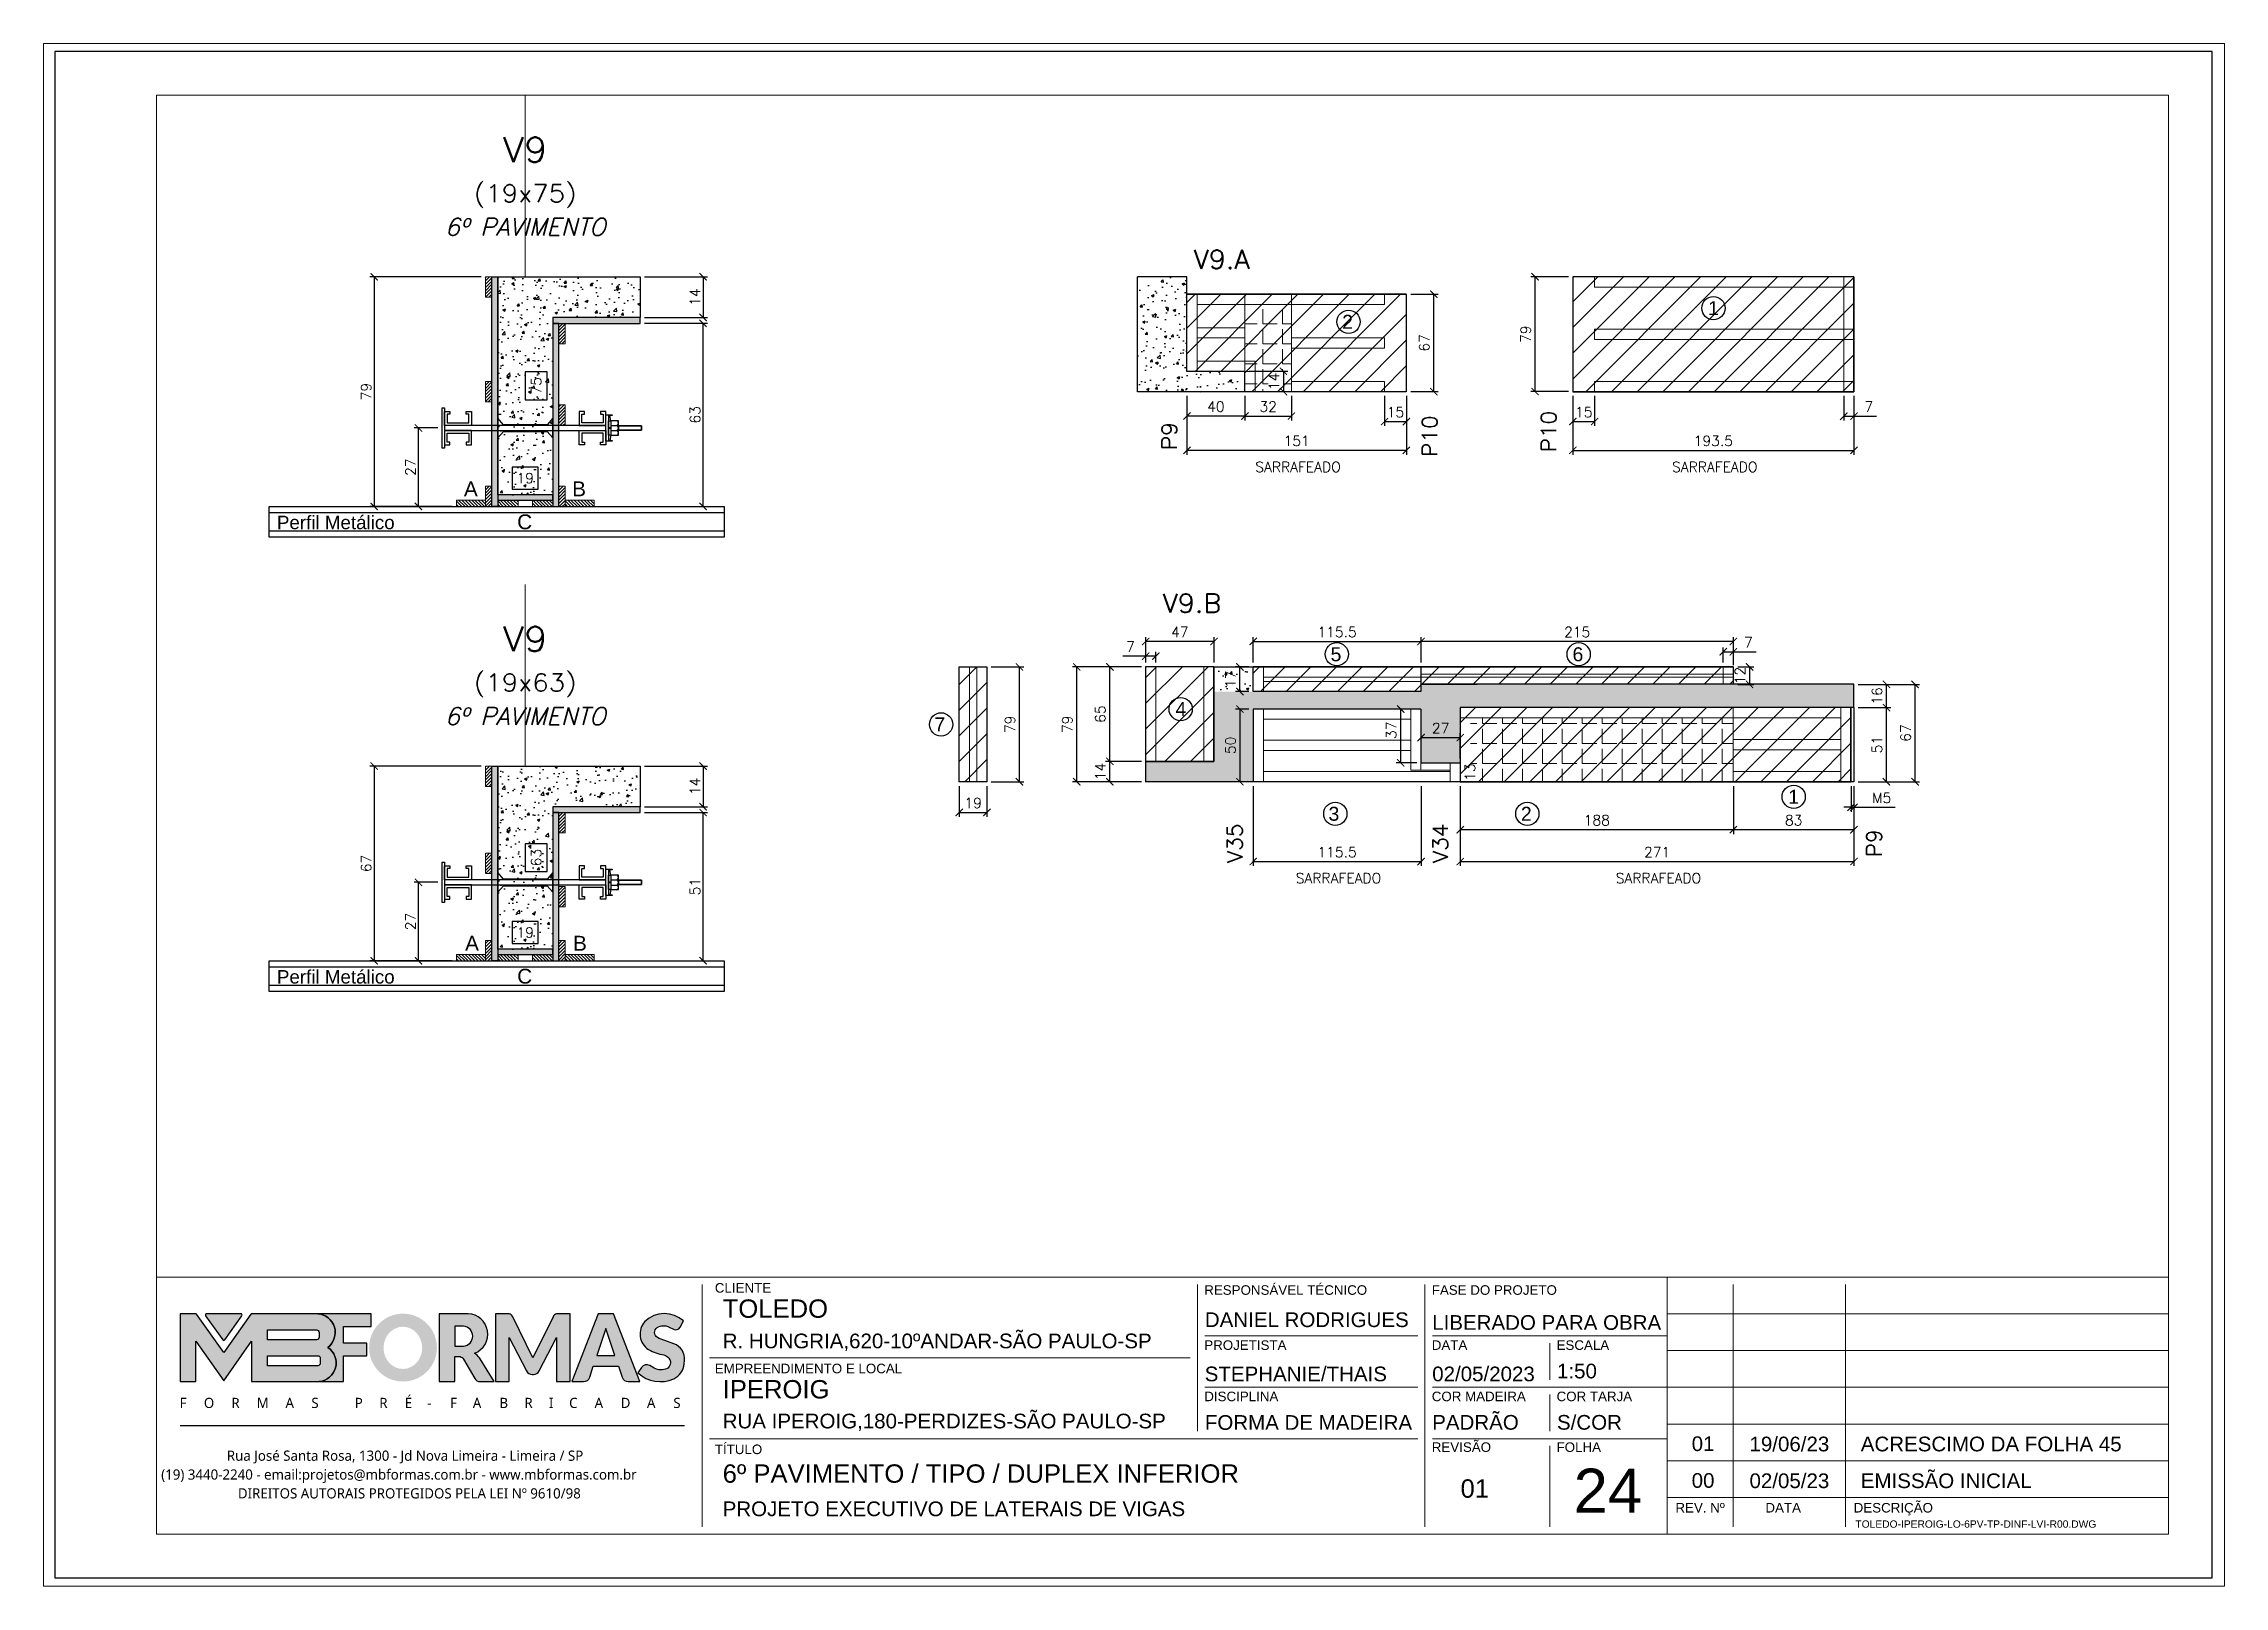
# Paper-space layout '24' of a CAD drawing. Extents: x 399.1 to 428.8, y 284.8 to 305.8.
# The model-space entities are those that its viewports show. They can reach past a viewport. Long polylines and large blocks are cut down to what shows.
import ezdxf
from ezdxf.enums import TextEntityAlignment as Align

# ---------------------------------------------------------------- set-up
doc = ezdxf.new("R2010")
doc.units = 0
doc.header["$PDMODE"] = 2
doc.header["$PDSIZE"] = 10
doc.linetypes.add('CABLIN', pattern=[0.35, 0.25, -0.1])
doc.linetypes.add('HIDDEN', pattern=[9.525, 6.35, -3.175])
doc.layers.get('0').update_dxf_attribs({"lineweight": 13})
doc.layers.get('Defpoints').update_dxf_attribs({"lineweight": 13})
for name, color, linetype in [('Barra de Ancoragem', 20, 'Continuous'), ('Concreto', 250, 'HIDDEN'), ('Cota', 4, 'Continuous'), ('Cota Seção (2x)', 4, 'Continuous'), ('Hachura', 252, 'CABLIN'), ('MB Logo', 255, 'Continuous'), ('Painéis', 200, 'Continuous'), ('Perfil Metálico', 224, 'Continuous'), ('Reaproveitamento', 251, 'Continuous'), ('Romaneio', 10, 'Continuous'), ('Texto de Titulo', 7, 'Continuous'), ('Texto Qtd Sarr', 242, 'Continuous'), ('Tubo de PVC', 51, 'Continuous')]:
    doc.layers.add(name, color=color, linetype=linetype)
for name, color, linetype, lineweight in [('FOLHA MB', 7, 'Continuous', 13), ('Madeira', 100, 'Continuous', 13), ('N° Folha', 5, 'Continuous', 13), ('Sarr 2.2x7', 40, 'Continuous', 9), ('Texto Seção', 7, 'Continuous', 15)]:
    doc.layers.add(name, color=color, linetype=linetype, lineweight=lineweight)
doc.layers.add('Laje_Perimetro', color=7, linetype='Continuous', plot=False)
doc.layers.add('VIEW', color=252, linetype='Continuous', lineweight=13, plot=False)
doc.styles.add('ARIAL', font='arial.ttf', dxfattribs={"oblique": 15, "height": 25})
doc.styles.add('MB_C01', font='arial.ttf', dxfattribs={"height": 1.3})
doc.styles.add('MB_C02', font='arial.ttf', dxfattribs={"height": 2})
doc.styles.add('MB_C03', font='arial.ttf', dxfattribs={"height": 2.5})
doc.styles.add('MB_C04', font='arial.ttf', dxfattribs={"height": 6})
doc.styles.add('MtXpl_Lucida_Sans_Un', font='l_10646.ttf')
doc.styles.add('REGUA-120', font='ROMANS.shx', dxfattribs={"height": 15})
doc.styles.add('ROMANS', font='romans.shx')
doc.dimstyles.new('Cota Paínel', dxfattribs={"dimtxt": 7, "dimasz": 5, "dimexe": 3, "dimexo": 3, "dimgap": 3, "dimtad": 1, "dimdec": 1, "dimzin": 12, "dimdsep": 46, "dimtxsty": 'ROMANS', "dimblk": 'ARCHTICK', "dimcen": 0, "dimclrd": 4, "dimclre": 4, "dimclrt": 1, "dimadec": 1, "dimazin": 3, "dimtfac": 1, "dimtdec": 1, "dimtmove": 0, "dimatfit": 3, "dimldrblk": 'OBLIQUE', "dimfxl": 1, "dimtolj": 1, "dimtzin": 12, "dimarcsym": 0})
doc.dimstyles.new('Cota Sarrafo Paínel', dxfattribs={"dimtxt": 7, "dimasz": 5, "dimexe": 1.25, "dimexo": 2.5, "dimgap": 2, "dimtad": 1, "dimdec": 1, "dimdsep": 46, "dimtxsty": 'ROMANS', "dimblk": 'OBLIQUE', "dimcen": 10, "dimdle": 1, "dimse1": 1, "dimse2": 1, "dimsd1": 1, "dimsd2": 1, "dimclrd": 256, "dimclre": 256, "dimclrt": 1, "dimadec": 0, "dimazin": 0, "dimtfac": 1, "dimtdec": 1, "dimtmove": 0, "dimatfit": 3, "dimldrblk": 'OBLIQUE', "dimfxl": 1, "dimlwd": -1, "dimlwe": -1, "dimarcsym": 0})
doc.dimstyles.new('Cota Seção (2x)', dxfattribs={"dimtxt": 7, "dimasz": 5, "dimexe": 3, "dimexo": 3, "dimgap": 2, "dimtad": 3, "dimdec": 1, "dimlfac": 0.5, "dimzin": 12, "dimdsep": 46, "dimtxsty": 'ROMANS', "dimblk": 'ARCHTICK', "dimcen": 0, "dimclrd": 4, "dimclre": 4, "dimclrt": 1, "dimadec": 1, "dimazin": 3, "dimtfac": 1, "dimtdec": 1, "dimtmove": 0, "dimatfit": 3, "dimldrblk": 'OBLIQUE', "dimfxl": 1, "dimtolj": 1, "dimtzin": 12, "dimarcsym": 0})
doc.dimstyles.new('Cota Seção interna', dxfattribs={"dimtxt": 7, "dimasz": 6, "dimexe": 0.18, "dimexo": 2, "dimgap": -4, "dimtad": 3, "dimdec": 1, "dimlfac": 0.5, "dimzin": 12, "dimdsep": 46, "dimtxsty": 'ROMANS', "dimblk": 'ARCHTICK', "dimcen": 0.09, "dimse1": 1, "dimse2": 1, "dimsd1": 1, "dimsd2": 1, "dimclrd": 180, "dimclre": 5, "dimclrt": 1, "dimadec": 0, "dimazin": 3, "dimtfac": 1, "dimtdec": 1, "dimtofl": 0, "dimtmove": 0, "dimatfit": 3, "dimldrblk": 'ARCHTICK', "dimfxl": 1, "dimtolj": 1, "dimtzin": 0, "dimarcsym": 0})
pattern_1 = [(50, (-1585, -1150), (17.931505, -1.568803), [1.875, -20.625]), (355, (-1585, -1150), (-3.468783, 18.804803), [1.5, -16.5]), (100.45144, (-1583.506, -1150.13), (14.462721, 17.236), [1.593505, -17.528553]), (46.1842, (-1585, -1145), (26.681033, -4.137982), [2.8125, -30.9375]), (96.63564, (-1582.777, -1145.345), (23.36655, 24.352965), [2.39026, -26.292844]), (351.18416, (-1585, -1145), (23.36655, 24.352965), [2.25, -24.75]), (21, (-1582.5, -1146.25), (14.922676, -10.065472), [1.875, -20.625]), (326, (-1582.5, -1146.25), (6.082883, 18.128751), [1.5, -16.5]), (71.45144, (-1581.256, -1147.089), (21.00556, 8.063279), [1.593505, -17.528553]), (37.5, (-1585, -1150), (0.3039964, 8.3223463), [0, -16.3, 0, -16.75, 0, -16.5625]), (7.5, (-1585, -1150), (6.5767384, 9.860293), [0, -9.55, 0, -15.925, 0, -6.3125]), (327.5, (-1590.575, -1150), (13.345561, -0.5638718), [0, -6.25, 0, -19.5, 0, -25.875]), (317.5, (-1593.075, -1150), (14.579654, 2.5026246), [0, -8.125, 0, -12.95, 0, -18.375])]
pattern_2 = [(0, (-1585, -1150), (0, 13.75), [10, -3.75]), (90, (-1585, -1150), (-13.75, 8e-16), [10, -3.75])]
pattern_3 = [(45, (0, 0), (-8.838835, 8.838835), [])]
pattern_4 = [(315, (2585.0439, -6022.981), (1.12253202, 1.12253202), [])]
pattern_5 = [(45, (-12072.3325, 25637.8796), (-1.12253202, 1.12253202), [])]
pattern_6 = [(315, (2585.0439, -5710.3843), (1.12253202, 1.12253202), [])]
pattern_7 = [(225, (-28632.82, -20269.3607), (1.12253202, -1.12253202), [])]

psp = doc.layouts.new('24')

msp = doc.modelspace()

# ---------------------------------------------------------------- texts
at = {"layer": 'N° Folha', "color": 5, "style": 'MB_C04'}
msp.add_text('24', height=30.306, dxfattribs=at).set_placement((-19630.93, 1827))
at = {"layer": 'Painéis', "color": 1, "char_height": 7, "attachment_point": 5, "style": 'ROMANS'}
for insert in [(-19820.66, 2546.48), (-19533.82, 2546.48), (-19792.82, 2263.61), (-19572.57, 2263.61)]:
    msp.add_mtext('\\A1;SARRAFEADO', dxfattribs=dict(at, insert=insert))
at = {"layer": 'Romaneio', "color": 0, "style": 'ARIAL'}
for s, p in [('1', (-19534.75, 2655.72)), ('2', (-19786.54, 2646.34)), ('5', (-19794.54, 2417.6)), ('6', (-19628.01, 2417.6)), ('7', (-20067.27, 2369.36)), ('4', (-19901.33, 2379.89)), ('3', (-19795.97, 2307.85)), ('2', (-19663.51, 2307.85)), ('1', (-19479.49, 2319.59))]:
    msp.add_text(s, height=9.6, dxfattribs=at).set_placement(p, align=Align.MIDDLE_CENTER)
at = {"layer": 'Texto Seção', "style": 'REGUA-120', "width": 1.05}
for s, p in [('V9.A', (-19892.59, 2682.78)), ('V9.B', (-19913.94, 2446.24))]:
    msp.add_text(s, height=13, dxfattribs=at).set_placement(p)
for s, p in [('P10', (-19648.16, 2570.77)), ('P9', (-19909.3, 2567.65)), ('P10', (-19730.04, 2567.65)), ('V35', (-19864.2, 2287.52)), ('V34', (-19722.7, 2287.52)), ('P9', (-19424.09, 2287.52))]:
    msp.add_text(s, height=10.4, rotation=90, dxfattribs=at).set_placement(p, align=Align.MIDDLE_CENTER)
at = {"layer": 'Texto Seção', "color": 0, "linetype": 'Continuous', "style": 'ARIAL'}
for s, p in [('A', (-20390.04, 2531.39)), ('B', (-20315.55, 2531.39)), ('C', (-20353.01, 2508.72)), ('A', (-20389.24, 2218.79)), ('B', (-20314.92, 2218.79)), ('C', (-20353.01, 2196.12))]:
    msp.add_text(s, height=10.22, dxfattribs=at).set_placement(p, align=Align.MIDDLE_CENTER)
at = {"layer": 'Texto Seção', "style": 'ARIAL'}
for p in [(-20483.01, 2508.28), (-20483.01, 2195.68)]:
    msp.add_text('Perfil Metálico', height=9.24, dxfattribs=at).set_placement(p, align=Align.MIDDLE_CENTER)

# ---------------------------------------------------------------- blocks, each defined once
blk = doc.blocks.new('MB-NOVO')
at = {"layer": 'MB Logo', "linetype": 'Continuous'}
h = blk.add_hatch(color=256, dxfattribs=at)
h.dxf.hatch_style = 1
h.set_gradient(color1=(242, 132, 69), color2=(247, 180, 141), rotation=90, tint=1)
h.paths.add_polyline_path([(-18529.6, 10980.8), (-18475.7, 10980.8, 0.706757), (-18468.7, 11008, 0.681802), (-18476.7, 11034.9), (-18529.4, 11034.9, 0.243712), (-18530.2, 11034.5), (-18551.7, 11003.9), (-18573.3, 11034.5, 0.243712), (-18574.1, 11034.9), (-18586.5, 11034.9), (-18586.5, 10980.8), (-18573.9, 10980.8), (-18573.9, 11012.9), (-18551.7, 10981.5), (-18529.6, 11012.9)])
h.paths.add_polyline_path([(-18516.8, 11014.1), (-18516.8, 11022), (-18477.8, 11022, -0.414214), (-18475.8, 11020), (-18475.8, 11016.1, -0.414214), (-18477.8, 11014.1)], flags=16)
h.paths.add_polyline_path([(-18516.8, 11001.4), (-18476.8, 11001.4, -0.414214), (-18474.8, 10999.4), (-18474.8, 10995.5, -0.414214), (-18476.8, 10993.5), (-18516.8, 10993.5)], flags=16)
at = {"layer": 'MB Logo', "true_color": 0x262626}
h = blk.add_hatch(color=250, dxfattribs=at)
h.dxf.hatch_style = 1
h.paths.add_polyline_path([(-18537.3, 11033.3, 0.60809), (-18538.1, 11034.9), (-18565.3, 11034.9, 0.60809), (-18566.1, 11033.3), (-18552.5, 11014, 0.518202), (-18550.9, 11014)])
h = blk.add_hatch(color=250, dxfattribs=at)
h.dxf.hatch_style = 1
h.paths.add_polyline_path([(-18456.2, 11011.3), (-18456.2, 11024.6), (-18434.2, 11024.6), (-18434.2, 11034.9), (-18476.7, 11034.9, -0.681802), (-18468.7, 11008, -0.706757), (-18475.7, 10980.8), (-18456.2, 10980.8), (-18456.2, 11001.4), (-18437.8, 11001.4), (-18437.8, 11011.3)])
h = blk.add_hatch(color=250, dxfattribs=at)
h.dxf.hatch_style = 1
h.paths.add_polyline_path([(-18435.9, 11007.9, 1), (-18381.9, 11007.9, 1)])
edge = h.paths.add_edge_path(flags=16)
edge.add_ellipse((-18409, 11007.7), major_axis=(0, 16.8), ratio=0.916255, start_angle=0, end_angle=360)
h = blk.add_hatch(color=250, dxfattribs=at)
h.dxf.hatch_style = 1
h.paths.add_polyline_path([(-18357, 11034.9), (-18380.2, 11034.9), (-18380.2, 10980.8), (-18367.6, 10980.8), (-18367.6, 11000.7), (-18363.4, 11000.7, -0.195765), (-18360.9, 10998.9), (-18351.8, 10983.2, 0.261385), (-18347.5, 10980.8), (-18336.4, 10980.8), (-18347.5, 10999, 0.082429), (-18349.6, 11001.5), (-18351.9, 11003.4, 0.81838)])
h.paths.add_polyline_path([(-18360.8, 11009), (-18367.6, 11009), (-18367.6, 11025), (-18360.8, 11025, -0.92578)], flags=16)
h = blk.add_hatch(color=250, dxfattribs=at)
h.dxf.hatch_style = 1
h.paths.add_polyline_path([(-18286.6, 11015.9), (-18286.6, 10980.8), (-18275.8, 10980.8), (-18275.8, 11034.9), (-18286.6, 11034.9, 0.216647), (-18289.4, 11032.4), (-18305.5, 10999.8), (-18321.6, 11032.7, 0.199908), (-18324.3, 11034.9), (-18335.2, 11034.9), (-18335.2, 10980.8), (-18324.3, 10980.8), (-18324.3, 11015.9), (-18310.4, 10989.3, 0.279644), (-18306, 10986.6, 0.340986), (-18300.5, 10989.3)])
h = blk.add_hatch(color=250, dxfattribs=at)
h.dxf.hatch_style = 1
h.paths.add_polyline_path([(-18274.4, 10980.8), (-18265, 10980.8, 0.322517), (-18260.2, 10984.3), (-18257.3, 10993), (-18237.2, 10993), (-18234.3, 10984.3, 0.322517), (-18229.5, 10980.8), (-18220.3, 10980.8), (-18241.2, 11034.9), (-18253.4, 11034.9)])
h.paths.add_polyline_path([(-18254.4, 11001.6), (-18247.3, 11023), (-18240.1, 11001.6)], flags=16)
h = blk.add_hatch(color=250, dxfattribs=at)
h.dxf.hatch_style = 1
h.paths.add_polyline_path([(-18206, 11024, -0.247671), (-18196.9, 11024.3), (-18193.5, 11022.5, 0.40799), (-18188.2, 11024.1), (-18185.4, 11029.1, 0.392837), (-18216.2, 11028.7, 0.467779), (-18213.3, 11006.3, 0.077523), (-18201.2, 11002.1, -0.214206), (-18196.1, 10997.9, -0.284295), (-18198.2, 10991.4, -0.26924), (-18208.8, 10991.6), (-18212.2, 10993.6, 0.407727), (-18219, 10992.1), (-18221.8, 10987.7, 0.296878), (-18193.2, 10983.1, 0.272251), (-18184.9, 10995.3), (-18184.6, 10997.9, 0.348906), (-18193.7, 11011.2), (-18200.4, 11013.5, -0.045018), (-18205.8, 11015.7, -0.618284)])
at = {"layer": 'MB Logo', "linetype": 'Continuous'}
blk.add_line((-18586.5, 10945.9), (-18184.8, 10945.9), dxfattribs=at)
at = {"layer": 'MB Logo', "color": 23, "linetype": 'Continuous', "true_color": 0xf28445}
for points in [[(-18573.3, 11034.5, 0.243712), (-18574.1, 11034.9), (-18586.5, 11034.9), (-18586.5, 10980.8), (-18573.9, 10980.8), (-18573.9, 11012.9), (-18551.7, 10981.5), (-18529.6, 11012.9), (-18529.6, 10980.8), (-18475.7, 10980.8, 0.706757), (-18468.7, 11008, 0.681802), (-18476.7, 11034.9), (-18529.4, 11034.9, 0.243712), (-18530.2, 11034.5), (-18551.7, 11003.9)], [(-18516.8, 11022), (-18477.8, 11022, -0.414214), (-18475.8, 11020), (-18475.8, 11016.1, -0.414214), (-18477.8, 11014.1), (-18516.8, 11014.1)], [(-18516.8, 11001.4), (-18476.8, 11001.4, -0.414214), (-18474.8, 10999.4), (-18474.8, 10995.5, -0.414214), (-18476.8, 10993.5), (-18516.8, 10993.5)]]:
    blk.add_lwpolyline(points, format="xyb", close=True, dxfattribs=at)
at = {"layer": 'MB Logo', "color": 250, "true_color": 0x262626}
for points in [[(-18537.3, 11033.3, 0.60809), (-18538.1, 11034.9), (-18565.3, 11034.9, 0.60809), (-18566.1, 11033.3), (-18552.5, 11014, 0.518202), (-18550.9, 11014)], [(-18437.8, 11011.3), (-18456.2, 11011.3), (-18456.2, 11024.6), (-18434.2, 11024.6), (-18434.2, 11034.9), (-18476.7, 11034.9, -0.681802), (-18468.7, 11008, -0.706757), (-18475.7, 10980.8), (-18456.2, 10980.8), (-18456.2, 11001.4), (-18437.8, 11001.4)], [(-18347.5, 10980.8), (-18336.4, 10980.8), (-18347.5, 10999, 0.082429), (-18349.6, 11001.5), (-18351.9, 11003.4, 0.81838), (-18357, 11034.9), (-18380.2, 11034.9), (-18380.2, 10980.8), (-18367.6, 10980.8), (-18367.6, 11000.7), (-18363.4, 11000.7, -0.209789), (-18360.8, 10998.7), (-18351.8, 10983.2, 0.261385)], [(-18286.6, 11015.9), (-18286.6, 10980.8), (-18275.8, 10980.8), (-18275.8, 11034.9), (-18286.6, 11034.9, 0.216647), (-18289.4, 11032.4), (-18305.5, 10999.8), (-18321.5, 11032.4, 0.216647), (-18324.3, 11034.9), (-18335.2, 11034.9), (-18335.2, 10980.8), (-18324.3, 10980.8), (-18324.3, 11015.9), (-18310.4, 10989.3, 0.279644), (-18306, 10986.6), (-18304.9, 10986.6, 0.279644), (-18300.5, 10989.3)], [(-18265, 10980.8, 0.322517), (-18260.2, 10984.3), (-18257.3, 10993), (-18237.2, 10993), (-18234.3, 10984.3, 0.322517), (-18229.5, 10980.8), (-18220.3, 10980.8), (-18241.2, 11034.9), (-18253.4, 11034.9), (-18274.4, 10980.8)], [(-18206.2, 11015.9, -0.549626), (-18206.4, 11023.8, -0.258723), (-18196.9, 11024.3), (-18193.5, 11022.5, 0.40799), (-18188.2, 11024.1), (-18185.4, 11029.1, 0.392837), (-18216.2, 11028.7, 0.467779), (-18213.3, 11006.3, 0.077523), (-18201.2, 11002.1, -0.203897), (-18196.3, 10998.2), (-18196.1, 10997.8, -0.267611), (-18198, 10991.6), (-18198.5, 10991.3, -0.261145), (-18208.8, 10991.6), (-18212.2, 10993.6, 0.407727), (-18219, 10992.1), (-18221.8, 10987.7, 0.296878), (-18193.2, 10983.1, 0.265963), (-18184.9, 10994.9), (-18184.7, 10997.6, 0.340466), (-18193.1, 11011), (-18200.4, 11013.5, -0.049298)], [(-18367.6, 11009), (-18360.8, 11009, 0.92578), (-18360.8, 11025), (-18367.6, 11025)]]:
    blk.add_lwpolyline(points, format="xyb", close=True, dxfattribs=at)
blk.add_lwpolyline([(-18247.3, 11023), (-18254.4, 11001.6), (-18240.1, 11001.6)], close=True, dxfattribs=at)
at = {"layer": 'MB Logo', "color": 250, "true_color": 0x262626, "style": 'MtXpl_Lucida_Sans_Un'}
for s, height, p in [('F', 8.12, (-18586.8, 10959.8)), ('O', 8.12, (-18567.5, 10959.8)), ('R', 8.12, (-18545.6, 10959.8)), ('M', 8.12, (-18525.4, 10959.8)), ('A', 8.12, (-18502.5, 10959.8)), ('S', 8.12, (-18481.9, 10959.8)), ('P', 8.12, (-18447.3, 10959.8)), ('R', 8.12, (-18427.8, 10959.8)), ('É', 8.12, (-18407.5, 10959.8)), ('-', 8.12, (-18389.6, 10959.8)), ('F', 8.12, (-18371.4, 10959.8)), ('A', 8.12, (-18353.3, 10959.8)), ('B', 8.12, (-18332.1, 10959.8)), ('R', 8.12, (-18312.2, 10959.8)), ('I', 8.12, (-18292.7, 10959.8)), ('C', 8.12, (-18276.6, 10959.8)), ('A', 8.12, (-18256.3, 10959.8)), ('D', 8.12, (-18235.5, 10959.8)), ('A', 8.12, (-18214.6, 10959.8)), ('S', 8.12, (-18193.6, 10959.8)), ('DIREITOS AUTORAIS PROTEGIDOS PELA LEI Nº 9610/98', 8.122, (-18540.4, 10887.8))]:
    blk.add_text(s, height=height, dxfattribs=at).set_placement(p)
at = {"layer": 'MB Logo', "style": 'MtXpl_Lucida_Sans_Un'}
for s, p in [('Rua José Santa Rosa, 1300 - Jd Nova Limeira - Limeira / SP', (-18549.2, 10917.8)), ('(19) 3440-2240 - email:projetos@mbformas.com.br - www.mbformas.com.br', (-18601.5, 10902.8))]:
    blk.add_text(s, height=8.122, dxfattribs=at).set_placement(p)
blk = doc.blocks.new('A$C169d8357')
at = {"layer": 'FOLHA MB', "color": 1}
for p, q in [((1109.8, 356.7), (70, 356.7)), ((445.6, 351.7), (445.6, 185)), ((786.6, 351.7), (786.6, 250.7)), ((943.1, 351.7), (943.1, 185)), ((1109.8, 356.7), (1109.8, 179.9)), ((1455, 356.7), (1109.8, 356.7)), ((1155.3, 185), (1155.3, 351.7)), ((1232.6, 351.7), (1232.6, 185)), ((1455, 331.5), (1109.8, 331.5)), ((938.1, 316.3), (791.6, 316.3)), ((1109.8, 316.3), (948.2, 316.3)), ((781.5, 301.2), (450.7, 301.2)), ((1029, 311.3), (1029, 286)), ((1455, 306.2), (1109.8, 306.2)), ((938.1, 281), (791.6, 281)), ((1109.8, 281), (948.2, 281)), ((1029, 275.9), (1029, 250.7)), ((1455, 281), (1109.8, 281)), ((1455, 255.7), (1109.8, 255.7)), ((938.1, 245.6), (450.7, 245.6)), ((1109.8, 245.6), (948.2, 245.6)), ((1029, 240.6), (1029, 185)), ((1455, 230.4), (1109.8, 230.4)), ((1455, 205.2), (1109.8, 205.2))]:
    blk.add_line(p, q, dxfattribs=at)
for points in [[(0, 1199.9), (0, 149.9), (1485, 149.9), (1485, 1199.9)], [(70, 1169.9), (70, 179.9), (1455, 179.9), (1455, 1169.9)]]:
    blk.add_lwpolyline(points, close=True, dxfattribs=at)
at = {"layer": 'MB Logo', "xscale": 0.8642040370897565, "yscale": 0.8642040370897565, "zscale": 0.8642040370897565}
blk.add_blockref('MB-NOVO', (16148.7, -9204.8), dxfattribs=at)
at = {"layer": 'FOLHA MB', "color": 6}
for s, height, style, p in [('CLIENTE', 6.57, 'MB_C01', (454.3, 346.1)), ('RESPONSÁVEL TÉCNICO', 6.566, 'MB_C01', (791.2, 344.6)), ('FASE DO PROJETO', 6.566, 'MB_C01', (947.8, 344.6)), ('R. HUNGRIA,620-10ºANDAR-SÃO PAULO-SP', 10.102, 'MB_C02', (459.7, 307.8)), ('PROJETISTA', 6.57, 'MB_C01', (791.2, 306.7)), ('DATA', 6.57, 'MB_C01', (947.8, 306.7)), ('ESCALA', 6.57, 'MB_C01', (1033.7, 306.7)), ('EMPREENDIMENTO E LOCAL', 6.566, 'MB_C01', (454.3, 290.6)), ('DISCIPLINA', 6.57, 'MB_C01', (791.2, 271.4)), ('COR MADEIRA', 6.566, 'MB_C01', (947.8, 271.4)), ('COR TARJA', 6.57, 'MB_C01', (1033.7, 271.4)), ('RUA IPEROIG,180-PERDIZES-SÃO PAULO-SP', 10.102, 'MB_C02', (459.7, 252.7)), ('TÍTULO', 6.57, 'MB_C01', (454.3, 235)), ('REVISÃO', 6.57, 'MB_C01', (947.8, 236.5)), ('FOLHA', 6.57, 'MB_C01', (1033.7, 236.5)), ('PROJETO EXECUTIVO DE LATERAIS DE VIGAS', 10.102, 'MB_C02', (459.7, 192.3))]:
    blk.add_text(s, height=height, dxfattribs=dict(at, style=style)).set_placement(p)
at = {"layer": 'FOLHA MB', "color": 5}
for s, height, style, p in [('TOLEDO', 12.63, 'MB_C03', (459.7, 328.8)), ('DANIEL RODRIGUES', 10.102, 'MB_C02', (791.6, 322.4)), ('LIBERADO PARA OBRA', 10.102, 'MB_C02', (948.1, 320.5)), ('IPEROIG', 12.63, 'MB_C03', (459.7, 273.3)), ('STEPHANIE/THAIS', 10.102, 'MB_C02', (791.5, 285.1)), ('02/05/2023', 10.1, 'MB_C02', (948.1, 285.1)), ('1:50', 10.1, 'MB_C02', (1034, 287.1)), ('FORMA DE MADEIRA', 10.102, 'MB_C02', (791.6, 251.7)), ('PADRÃO', 10.1, 'MB_C02', (948.1, 251.8)), ('S/COR', 10.1, 'MB_C02', (1034, 251.8)), ('01', 10.1, 'MB_C02', (1126.7, 237.1)), ('19/06/23', 10.1, 'MB_C02', (1166.5, 236.9)), ('ACRESCIMO DA FOLHA 45', 10.102, 'MB_C02', (1243.1, 236.9)), ('6º PAVIMENTO / TIPO / DUPLEX INFERIOR', 12.628, 'MB_C03', (459.7, 215.3)), ('01', 12.63, 'MB_C03', (967.6, 205)), ('00', 10.1, 'MB_C02', (1126.7, 211.8)), ('02/05/23', 10.1, 'MB_C02', (1166.5, 211.6)), ('EMISSÃO INICIAL', 10.102, 'MB_C02', (1243.1, 211.6))]:
    blk.add_text(s, height=height, dxfattribs=dict(at, style=style)).set_placement(p)
at = {"layer": 'FOLHA MB', "color": 6, "style": 'MB_C01'}
for s, p in [('REV. Nº', (1132.5, 198.1)), ('DATA', (1189.7, 198.1)), ('DESCRIÇÃO', (1265.5, 198.1))]:
    blk.add_text(s, height=6.57, dxfattribs=at).set_placement(p, align=Align.MIDDLE_CENTER)
at = {"layer": 'FOLHA MB', "insert": (1239.4, 189.4), "char_height": 5.051, "width": 210.818, "attachment_point": 1, "style": 'MB_C04'}
blk.add_mtext('TOLEDO-IPEROIG-LO-6PV-TP-DINF-LVI-R00.DWG', dxfattribs=at)
blk = doc.blocks.new('_ArchTick')
at = {"color": 0, "linetype": 'ByBlock', "const_width": 0.15}
blk.add_lwpolyline([(-0.5, -0.5), (0.5, 0.5)], dxfattribs=at)
blk = doc.blocks.new('*D589')
at = {"layer": 'Cota', "color": 4, "lineweight": -2, "transparency": 16777216}
for p, q in [((-19631.5, 2595.3), (-19631.5, 2554.9)), ((-19438, 2595.3), (-19438, 2554.9)), ((-19631.5, 2557.9), (-19438, 2557.9))]:
    blk.add_line(p, q, dxfattribs=at)
at = {"layer": 'Defpoints', "color": 0, "transparency": 16777216}
for p in [(-19631.5, 2598.3), (-19438, 2598.3), (-19438, 2557.9)]:
    blk.add_point(p, dxfattribs=at)
at = {"layer": 'Cota', "color": 4, "lineweight": -2, "transparency": 16777216, "xscale": 5, "yscale": 5, "zscale": 5, "rotation": 180}
blk.add_blockref('_ArchTick', (-19631.5, 2557.9), dxfattribs=at)
at = {"layer": 'Cota', "color": 4, "lineweight": -2, "transparency": 16777216, "xscale": 5, "yscale": 5, "zscale": 5}
blk.add_blockref('_ArchTick', (-19438, 2557.9), dxfattribs=at)
at = {"layer": 'Cota', "color": 1, "transparency": 16777216, "insert": (-19534.8, 2564.4), "char_height": 7, "attachment_point": 5, "style": 'ROMANS'}
blk.add_mtext('\\A1;193.5', dxfattribs=at)
blk = doc.blocks.new('_OBLIQUE')
at = {"color": 0, "linetype": 'ByBlock', "lineweight": -2}
for p, q in [((0, 0), (-1, 0)), ((-0.5, -0.5), (0.5, 0.5))]:
    blk.add_line(p, q, dxfattribs=at)
blk = doc.blocks.new('*D590')
at = {"layer": 'Cota', "color": 4, "lineweight": -2, "transparency": 16777216}
for p, q in [((-19634.5, 2677.3), (-19660.5, 2677.3)), ((-19657.5, 2598.3), (-19657.5, 2677.3)), ((-19634.5, 2598.3), (-19660.5, 2598.3))]:
    blk.add_line(p, q, dxfattribs=at)
at = {"layer": 'Defpoints', "color": 0, "transparency": 16777216}
for p in [(-19657.5, 2677.3), (-19631.5, 2677.3), (-19631.5, 2598.3)]:
    blk.add_point(p, dxfattribs=at)
at = {"layer": 'Cota', "color": 4, "lineweight": -2, "transparency": 16777216, "xscale": 5, "yscale": 5, "zscale": 5}
for p, rotation in [((-19657.5, 2677.3), 90), ((-19657.5, 2598.3), 270)]:
    blk.add_blockref('_ArchTick', p, dxfattribs=dict(at, rotation=rotation))
at = {"layer": 'Cota', "color": 1, "transparency": 16777216, "insert": (-19664, 2637.8), "char_height": 7, "attachment_point": 5, "rotation": 90, "style": 'ROMANS'}
blk.add_mtext('\\A1;79', dxfattribs=at)
blk = doc.blocks.new('*D591')
at = {"layer": 'Cota', "color": 4, "lineweight": -2, "transparency": 16777216}
for p, q in [((-19743.1, 2665.3), (-19724.2, 2665.3)), ((-19727.2, 2598.3), (-19727.2, 2665.3)), ((-19743.1, 2598.3), (-19724.2, 2598.3))]:
    blk.add_line(p, q, dxfattribs=at)
at = {"layer": 'Defpoints', "color": 0, "transparency": 16777216}
for p in [(-19746.1, 2665.3), (-19727.2, 2665.3), (-19746.1, 2598.3)]:
    blk.add_point(p, dxfattribs=at)
at = {"layer": 'Cota', "color": 4, "lineweight": -2, "transparency": 16777216, "xscale": 5, "yscale": 5, "zscale": 5}
for p, rotation in [((-19727.2, 2665.3), 90), ((-19727.2, 2598.3), 270)]:
    blk.add_blockref('_ArchTick', p, dxfattribs=dict(at, rotation=rotation))
at = {"layer": 'Cota', "color": 1, "transparency": 16777216, "insert": (-19733.7, 2631.8), "char_height": 7, "attachment_point": 5, "rotation": 90, "style": 'ROMANS'}
blk.add_mtext('\\A1;67', dxfattribs=at)
blk = doc.blocks.new('*D592')
at = {"layer": 'Cota', "color": 4, "lineweight": -2, "transparency": 16777216}
for p, q in [((-19854.2, 2612.3), (-19827.7, 2612.3)), ((-19830.7, 2612.3), (-19830.7, 2598.3)), ((-19854.2, 2598.3), (-19827.7, 2598.3))]:
    blk.add_line(p, q, dxfattribs=at)
at = {"layer": 'Defpoints', "color": 0, "transparency": 16777216}
for p in [(-19857.2, 2612.3), (-19857.2, 2598.3), (-19830.7, 2598.3)]:
    blk.add_point(p, dxfattribs=at)
at = {"layer": 'Cota', "color": 4, "lineweight": -2, "transparency": 16777216, "xscale": 5, "yscale": 5, "zscale": 5}
for p, rotation in [((-19830.7, 2612.3), 90), ((-19830.7, 2598.3), 270)]:
    blk.add_blockref('_ArchTick', p, dxfattribs=dict(at, rotation=rotation))
at = {"layer": 'Cota', "color": 1, "transparency": 16777216, "insert": (-19837.2, 2605.3), "char_height": 7, "attachment_point": 5, "rotation": 90, "style": 'ROMANS'}
blk.add_mtext('\\A1;14', dxfattribs=at)
blk = doc.blocks.new('*D593')
at = {"layer": 'Cota', "color": 4, "lineweight": -2, "transparency": 16777216}
for p, q in [((-19897.1, 2595.3), (-19897.1, 2554.9)), ((-19746.1, 2595.3), (-19746.1, 2554.9)), ((-19746.1, 2557.9), (-19897.1, 2557.9))]:
    blk.add_line(p, q, dxfattribs=at)
at = {"layer": 'Defpoints', "color": 0, "transparency": 16777216}
for p in [(-19897.1, 2598.3), (-19746.1, 2598.3), (-19897.1, 2557.9)]:
    blk.add_point(p, dxfattribs=at)
at = {"layer": 'Cota', "color": 4, "lineweight": -2, "transparency": 16777216, "xscale": 5, "yscale": 5, "zscale": 5, "rotation": 180}
blk.add_blockref('_ArchTick', (-19897.1, 2557.9), dxfattribs=at)
at = {"layer": 'Cota', "color": 4, "lineweight": -2, "transparency": 16777216, "xscale": 5, "yscale": 5, "zscale": 5}
blk.add_blockref('_ArchTick', (-19746.1, 2557.9), dxfattribs=at)
at = {"layer": 'Cota', "color": 1, "transparency": 16777216, "insert": (-19821.6, 2564.4), "char_height": 7, "attachment_point": 5, "style": 'ROMANS'}
blk.add_mtext('\\A1;151', dxfattribs=at)
blk = doc.blocks.new('*D594')
at = {"layer": 'Cota', "color": 4, "lineweight": -2, "transparency": 16777216}
for p, q in [((-19897.1, 2595.3), (-19897.1, 2578.5)), ((-19857.2, 2595.3), (-19857.2, 2578.5)), ((-19857.2, 2581.5), (-19897.1, 2581.5))]:
    blk.add_line(p, q, dxfattribs=at)
at = {"layer": 'Defpoints', "color": 0, "transparency": 16777216}
for p in [(-19897.1, 2598.3), (-19857.2, 2598.3), (-19897.1, 2581.5)]:
    blk.add_point(p, dxfattribs=at)
at = {"layer": 'Cota', "color": 4, "lineweight": -2, "transparency": 16777216, "xscale": 5, "yscale": 5, "zscale": 5, "rotation": 180}
blk.add_blockref('_ArchTick', (-19897.1, 2581.5), dxfattribs=at)
at = {"layer": 'Cota', "color": 4, "lineweight": -2, "transparency": 16777216, "xscale": 5, "yscale": 5, "zscale": 5}
blk.add_blockref('_ArchTick', (-19857.2, 2581.5), dxfattribs=at)
at = {"layer": 'Cota', "color": 1, "transparency": 16777216, "insert": (-19877.2, 2588), "char_height": 7, "attachment_point": 5, "style": 'ROMANS'}
blk.add_mtext('\\A1;40', dxfattribs=at)
blk = doc.blocks.new('*D595')
at = {"layer": 'Cota', "color": 4, "lineweight": -2, "transparency": 16777216}
for p, q in [((-19445, 2595.3), (-19445, 2578.4)), ((-19438, 2595.3), (-19438, 2578.4)), ((-19445, 2581.4), (-19438, 2581.4)), ((-19438, 2581.4), (-19422.4, 2581.4))]:
    blk.add_line(p, q, dxfattribs=at)
at = {"layer": 'Defpoints', "color": 0, "transparency": 16777216}
for p in [(-19445, 2598.3), (-19438, 2598.3), (-19438, 2581.4)]:
    blk.add_point(p, dxfattribs=at)
at = {"layer": 'Cota', "color": 4, "lineweight": -2, "transparency": 16777216, "xscale": 5, "yscale": 5, "zscale": 5, "rotation": 180}
blk.add_blockref('_ArchTick', (-19445, 2581.4), dxfattribs=at)
at = {"layer": 'Cota', "color": 4, "lineweight": -2, "transparency": 16777216, "xscale": 5, "yscale": 5, "zscale": 5}
blk.add_blockref('_ArchTick', (-19438, 2581.4), dxfattribs=at)
at = {"layer": 'Cota', "color": 1, "transparency": 16777216, "insert": (-19427.7, 2587.9), "char_height": 7, "attachment_point": 5, "style": 'ROMANS'}
blk.add_mtext('\\A1;7', dxfattribs=at)
blk = doc.blocks.new('*D596')
at = {"layer": 'Cota', "color": 4, "lineweight": -2, "transparency": 16777216}
for p, q in [((-19857.2, 2595.3), (-19857.2, 2578.5)), ((-19825.2, 2595.3), (-19825.2, 2578.5)), ((-19857.2, 2581.5), (-19825.2, 2581.5))]:
    blk.add_line(p, q, dxfattribs=at)
at = {"layer": 'Defpoints', "color": 0, "transparency": 16777216}
for p in [(-19857.2, 2598.3), (-19825.2, 2598.3), (-19825.2, 2581.5)]:
    blk.add_point(p, dxfattribs=at)
at = {"layer": 'Cota', "color": 4, "lineweight": -2, "transparency": 16777216, "xscale": 5, "yscale": 5, "zscale": 5, "rotation": 180}
blk.add_blockref('_ArchTick', (-19857.2, 2581.5), dxfattribs=at)
at = {"layer": 'Cota', "color": 4, "lineweight": -2, "transparency": 16777216, "xscale": 5, "yscale": 5, "zscale": 5}
blk.add_blockref('_ArchTick', (-19825.2, 2581.5), dxfattribs=at)
at = {"layer": 'Cota', "color": 1, "transparency": 16777216, "insert": (-19841.2, 2588), "char_height": 7, "attachment_point": 5, "style": 'ROMANS'}
blk.add_mtext('\\A1;32', dxfattribs=at)
blk = doc.blocks.new('*D597')
at = {"layer": 'Cota', "color": 4, "lineweight": -2, "transparency": 16777216}
for p, q in [((-19440, 2326.9), (-19440, 2309.3)), ((-19438, 2326.9), (-19438, 2309.3)), ((-19440, 2312.3), (-19445, 2312.3)), ((-19440, 2312.3), (-19438, 2312.3)), ((-19438, 2312.3), (-19409.7, 2312.3))]:
    blk.add_line(p, q, dxfattribs=at)
at = {"layer": 'Defpoints', "color": 0, "transparency": 16777216}
for p in [(-19440, 2329.9), (-19438, 2329.9), (-19438, 2312.3)]:
    blk.add_point(p, dxfattribs=at)
at = {"layer": 'Cota', "color": 4, "lineweight": -2, "transparency": 16777216, "xscale": 5, "yscale": 5, "zscale": 5}
blk.add_blockref('_ArchTick', (-19440, 2312.3), dxfattribs=at)
at = {"layer": 'Cota', "color": 4, "lineweight": -2, "transparency": 16777216, "xscale": 5, "yscale": 5, "zscale": 5, "rotation": 180}
blk.add_blockref('_ArchTick', (-19438, 2312.3), dxfattribs=at)
at = {"layer": 'Cota', "color": 1, "transparency": 16777216, "insert": (-19418.9, 2318.8), "char_height": 7, "attachment_point": 5, "style": 'ROMANS'}
blk.add_mtext('\\A1;M5', dxfattribs=at)
blk = doc.blocks.new('*D598')
at = {"layer": 'Cota', "color": 4, "lineweight": -2, "transparency": 16777216}
for p, q in [((-19709, 2326.9), (-19709, 2272)), ((-19438, 2326.9), (-19438, 2272)), ((-19709, 2275), (-19438, 2275))]:
    blk.add_line(p, q, dxfattribs=at)
at = {"layer": 'Defpoints', "color": 0, "transparency": 16777216}
for p in [(-19709, 2329.9), (-19438, 2329.9), (-19438, 2275)]:
    blk.add_point(p, dxfattribs=at)
at = {"layer": 'Cota', "color": 4, "lineweight": -2, "transparency": 16777216, "xscale": 5, "yscale": 5, "zscale": 5, "rotation": 180}
blk.add_blockref('_ArchTick', (-19709, 2275), dxfattribs=at)
at = {"layer": 'Cota', "color": 4, "lineweight": -2, "transparency": 16777216, "xscale": 5, "yscale": 5, "zscale": 5}
blk.add_blockref('_ArchTick', (-19438, 2275), dxfattribs=at)
at = {"layer": 'Cota', "color": 1, "transparency": 16777216, "insert": (-19573.5, 2281.5), "char_height": 7, "attachment_point": 5, "style": 'ROMANS'}
blk.add_mtext('\\A1;271', dxfattribs=at)
blk = doc.blocks.new('*D599')
at = {"layer": 'Cota', "color": 4, "lineweight": -2, "transparency": 16777216}
for p, q in [((-19435, 2396.9), (-19392.9, 2396.9)), ((-19395.9, 2329.9), (-19395.9, 2396.9)), ((-19435, 2329.9), (-19392.9, 2329.9))]:
    blk.add_line(p, q, dxfattribs=at)
at = {"layer": 'Defpoints', "color": 0, "transparency": 16777216}
for p in [(-19438, 2396.9), (-19395.9, 2396.9), (-19438, 2329.9)]:
    blk.add_point(p, dxfattribs=at)
at = {"layer": 'Cota', "color": 4, "lineweight": -2, "transparency": 16777216, "xscale": 5, "yscale": 5, "zscale": 5}
for p, rotation in [((-19395.9, 2396.9), 90), ((-19395.9, 2329.9), 270)]:
    blk.add_blockref('_ArchTick', p, dxfattribs=dict(at, rotation=rotation))
at = {"layer": 'Cota', "color": 1, "transparency": 16777216, "insert": (-19402.4, 2363.4), "char_height": 7, "attachment_point": 5, "rotation": 90, "style": 'ROMANS'}
blk.add_mtext('\\A1;67', dxfattribs=at)
blk = doc.blocks.new('*D571')
at = {"layer": 'Cota', "color": 4, "lineweight": -2, "transparency": 16777216}
for p, q in [((-19435, 2380.9), (-19412.6, 2380.9)), ((-19415.6, 2329.9), (-19415.6, 2380.9)), ((-19435, 2329.9), (-19412.6, 2329.9))]:
    blk.add_line(p, q, dxfattribs=at)
at = {"layer": 'Defpoints', "color": 0, "transparency": 16777216}
for p in [(-19438, 2380.9), (-19415.6, 2380.9), (-19438, 2329.9)]:
    blk.add_point(p, dxfattribs=at)
at = {"layer": 'Cota', "color": 4, "lineweight": -2, "transparency": 16777216, "xscale": 5, "yscale": 5, "zscale": 5}
for p, rotation in [((-19415.6, 2380.9), 90), ((-19415.6, 2329.9), 270)]:
    blk.add_blockref('_ArchTick', p, dxfattribs=dict(at, rotation=rotation))
at = {"layer": 'Cota', "color": 1, "transparency": 16777216, "insert": (-19422.1, 2355.4), "char_height": 7, "attachment_point": 5, "rotation": 90, "style": 'ROMANS'}
blk.add_mtext('\\A1;51', dxfattribs=at)
blk = doc.blocks.new('*D572')
at = {"layer": 'Cota', "color": 4, "lineweight": -2, "transparency": 16777216}
for p, q in [((-19435, 2396.9), (-19412.6, 2396.9)), ((-19415.6, 2380.9), (-19415.6, 2396.9)), ((-19435, 2380.9), (-19412.6, 2380.9))]:
    blk.add_line(p, q, dxfattribs=at)
at = {"layer": 'Defpoints', "color": 0, "transparency": 16777216}
for p in [(-19438, 2396.9), (-19415.6, 2396.9), (-19438, 2380.9)]:
    blk.add_point(p, dxfattribs=at)
at = {"layer": 'Cota', "color": 4, "lineweight": -2, "transparency": 16777216, "xscale": 5, "yscale": 5, "zscale": 5}
for p, rotation in [((-19415.6, 2396.9), 90), ((-19415.6, 2380.9), 270)]:
    blk.add_blockref('_ArchTick', p, dxfattribs=dict(at, rotation=rotation))
at = {"layer": 'Cota', "color": 1, "transparency": 16777216, "insert": (-19422.1, 2388.9), "char_height": 7, "attachment_point": 5, "rotation": 90, "style": 'ROMANS'}
blk.add_mtext('\\A1;16', dxfattribs=at)
blk = doc.blocks.new('*D573')
at = {"layer": 'Cota', "color": 4, "lineweight": -2, "transparency": 16777216}
for p, q in [((-19928.5, 2408.9), (-19953.2, 2408.9)), ((-19950.2, 2343.9), (-19950.2, 2408.9)), ((-19928.5, 2343.9), (-19953.2, 2343.9))]:
    blk.add_line(p, q, dxfattribs=at)
at = {"layer": 'Defpoints', "color": 0, "transparency": 16777216}
for p in [(-19950.2, 2408.9), (-19925.5, 2408.9), (-19925.5, 2343.9)]:
    blk.add_point(p, dxfattribs=at)
at = {"layer": 'Cota', "color": 4, "lineweight": -2, "transparency": 16777216, "xscale": 5, "yscale": 5, "zscale": 5}
for p, rotation in [((-19950.2, 2408.9), 90), ((-19950.2, 2343.9), 270)]:
    blk.add_blockref('_ArchTick', p, dxfattribs=dict(at, rotation=rotation))
at = {"layer": 'Cota', "color": 1, "transparency": 16777216, "insert": (-19956.7, 2376.4), "char_height": 7, "attachment_point": 5, "rotation": 90, "style": 'ROMANS'}
blk.add_mtext('\\A1;65', dxfattribs=at)
blk = doc.blocks.new('*D574')
at = {"layer": 'Cota', "color": 4, "lineweight": -2, "transparency": 16777216}
for p, q in [((-19928.5, 2343.9), (-19953.2, 2343.9)), ((-19950.2, 2329.9), (-19950.2, 2343.9)), ((-19928.5, 2329.9), (-19953.2, 2329.9))]:
    blk.add_line(p, q, dxfattribs=at)
at = {"layer": 'Defpoints', "color": 0, "transparency": 16777216}
for p in [(-19950.2, 2343.9), (-19925.5, 2343.9), (-19925.5, 2329.9)]:
    blk.add_point(p, dxfattribs=at)
at = {"layer": 'Cota', "color": 4, "lineweight": -2, "transparency": 16777216, "xscale": 5, "yscale": 5, "zscale": 5}
for p, rotation in [((-19950.2, 2343.9), 90), ((-19950.2, 2329.9), 270)]:
    blk.add_blockref('_ArchTick', p, dxfattribs=dict(at, rotation=rotation))
at = {"layer": 'Cota', "color": 1, "transparency": 16777216, "insert": (-19956.7, 2336.9), "char_height": 7, "attachment_point": 5, "rotation": 90, "style": 'ROMANS'}
blk.add_mtext('\\A1;14', dxfattribs=at)
blk = doc.blocks.new('*D575')
at = {"layer": 'Cota', "color": 4, "lineweight": -2, "transparency": 16777216}
for p, q in [((-19928.5, 2408.9), (-19976, 2408.9)), ((-19973, 2329.9), (-19973, 2408.9)), ((-19928.5, 2329.9), (-19976, 2329.9))]:
    blk.add_line(p, q, dxfattribs=at)
at = {"layer": 'Defpoints', "color": 0, "transparency": 16777216}
for p in [(-19973, 2408.9), (-19925.5, 2408.9), (-19925.5, 2329.9)]:
    blk.add_point(p, dxfattribs=at)
at = {"layer": 'Cota', "color": 4, "lineweight": -2, "transparency": 16777216, "xscale": 5, "yscale": 5, "zscale": 5}
for p, rotation in [((-19973, 2408.9), 90), ((-19973, 2329.9), 270)]:
    blk.add_blockref('_ArchTick', p, dxfattribs=dict(at, rotation=rotation))
at = {"layer": 'Cota', "color": 1, "transparency": 16777216, "insert": (-19979.5, 2369.4), "char_height": 7, "attachment_point": 5, "rotation": 90, "style": 'ROMANS'}
blk.add_mtext('\\A1;79', dxfattribs=at)
blk = doc.blocks.new('*D576')
at = {"layer": 'Cota', "color": 4, "lineweight": -2, "transparency": 16777216}
for p, q in [((-19528, 2411.9), (-19528, 2422.3)), ((-19528, 2419.3), (-19521, 2419.3)), ((-19521, 2410.2), (-19521, 2422.3)), ((-19521, 2419.3), (-19505.4, 2419.3))]:
    blk.add_line(p, q, dxfattribs=at)
at = {"layer": 'Defpoints', "color": 0, "transparency": 16777216}
for p in [(-19521, 2419.3), (-19528, 2408.9), (-19521, 2407.2)]:
    blk.add_point(p, dxfattribs=at)
at = {"layer": 'Cota', "color": 4, "lineweight": -2, "transparency": 16777216, "xscale": 5, "yscale": 5, "zscale": 5, "rotation": 180}
blk.add_blockref('_ArchTick', (-19528, 2419.3), dxfattribs=at)
at = {"layer": 'Cota', "color": 4, "lineweight": -2, "transparency": 16777216, "xscale": 5, "yscale": 5, "zscale": 5}
blk.add_blockref('_ArchTick', (-19521, 2419.3), dxfattribs=at)
at = {"layer": 'Cota', "color": 1, "transparency": 16777216, "insert": (-19510.7, 2425.8), "char_height": 7, "attachment_point": 5, "style": 'ROMANS'}
blk.add_mtext('\\A1;7', dxfattribs=at)
blk = doc.blocks.new('*D577')
at = {"layer": 'Cota', "color": 4, "lineweight": -2, "transparency": 16777216}
for p, q in [((-19736, 2411.9), (-19736, 2429.4)), ((-19521, 2426.4), (-19736, 2426.4)), ((-19521, 2411.9), (-19521, 2429.4))]:
    blk.add_line(p, q, dxfattribs=at)
at = {"layer": 'Defpoints', "color": 0, "transparency": 16777216}
for p in [(-19736, 2426.4), (-19736, 2408.9), (-19521, 2408.9)]:
    blk.add_point(p, dxfattribs=at)
at = {"layer": 'Cota', "color": 4, "lineweight": -2, "transparency": 16777216, "xscale": 5, "yscale": 5, "zscale": 5, "rotation": 180}
blk.add_blockref('_ArchTick', (-19736, 2426.4), dxfattribs=at)
at = {"layer": 'Cota', "color": 4, "lineweight": -2, "transparency": 16777216, "xscale": 5, "yscale": 5, "zscale": 5}
blk.add_blockref('_ArchTick', (-19521, 2426.4), dxfattribs=at)
at = {"layer": 'Cota', "color": 1, "transparency": 16777216, "insert": (-19628.5, 2432.9), "char_height": 7, "attachment_point": 5, "style": 'ROMANS'}
blk.add_mtext('\\A1;215', dxfattribs=at)
blk = doc.blocks.new('*D578')
at = {"layer": 'Cota', "color": 4, "lineweight": -2, "transparency": 16777216}
for p, q in [((-19925.5, 2411.9), (-19925.5, 2429.4)), ((-19878.5, 2426.4), (-19925.5, 2426.4)), ((-19878.5, 2411.9), (-19878.5, 2429.4))]:
    blk.add_line(p, q, dxfattribs=at)
at = {"layer": 'Defpoints', "color": 0, "transparency": 16777216}
for p in [(-19925.5, 2426.4), (-19925.5, 2408.9), (-19878.5, 2408.9)]:
    blk.add_point(p, dxfattribs=at)
at = {"layer": 'Cota', "color": 4, "lineweight": -2, "transparency": 16777216, "xscale": 5, "yscale": 5, "zscale": 5, "rotation": 180}
blk.add_blockref('_ArchTick', (-19925.5, 2426.4), dxfattribs=at)
at = {"layer": 'Cota', "color": 4, "lineweight": -2, "transparency": 16777216, "xscale": 5, "yscale": 5, "zscale": 5}
blk.add_blockref('_ArchTick', (-19878.5, 2426.4), dxfattribs=at)
at = {"layer": 'Cota', "color": 1, "transparency": 16777216, "insert": (-19902, 2432.9), "char_height": 7, "attachment_point": 5, "style": 'ROMANS'}
blk.add_mtext('\\A1;47', dxfattribs=at)
blk = doc.blocks.new('*D579')
at = {"layer": 'Cota', "color": 4, "lineweight": -2, "transparency": 16777216}
for p, q in [((-19925.5, 2411.9), (-19925.5, 2419.3)), ((-19918.5, 2411.9), (-19918.5, 2419.3)), ((-19925.5, 2416.3), (-19941.2, 2416.3)), ((-19918.5, 2416.3), (-19925.5, 2416.3))]:
    blk.add_line(p, q, dxfattribs=at)
at = {"layer": 'Defpoints', "color": 0, "transparency": 16777216}
for p in [(-19925.5, 2416.3), (-19925.5, 2408.9), (-19918.5, 2408.9)]:
    blk.add_point(p, dxfattribs=at)
at = {"layer": 'Cota', "color": 4, "lineweight": -2, "transparency": 16777216, "xscale": 5, "yscale": 5, "zscale": 5, "rotation": 180}
blk.add_blockref('_ArchTick', (-19925.5, 2416.3), dxfattribs=at)
at = {"layer": 'Cota', "color": 4, "lineweight": -2, "transparency": 16777216, "xscale": 5, "yscale": 5, "zscale": 5}
blk.add_blockref('_ArchTick', (-19918.5, 2416.3), dxfattribs=at)
at = {"layer": 'Cota', "color": 1, "transparency": 16777216, "insert": (-19935.9, 2422.8), "char_height": 7, "attachment_point": 5, "style": 'ROMANS'}
blk.add_mtext('\\A1;7', dxfattribs=at)
blk = doc.blocks.new('*D580')
at = {"layer": 'Cota', "color": 4, "lineweight": -2, "transparency": 16777216}
for p, q in [((-19518, 2408.9), (-19506.9, 2408.9)), ((-19509.9, 2408.9), (-19509.9, 2396.9)), ((-19518, 2396.9), (-19506.9, 2396.9))]:
    blk.add_line(p, q, dxfattribs=at)
at = {"layer": 'Defpoints', "color": 0, "transparency": 16777216}
for p in [(-19521, 2408.9), (-19521, 2396.9), (-19509.9, 2396.9)]:
    blk.add_point(p, dxfattribs=at)
at = {"layer": 'Cota', "color": 4, "lineweight": -2, "transparency": 16777216, "xscale": 5, "yscale": 5, "zscale": 5}
for p, rotation in [((-19509.9, 2408.9), 90), ((-19509.9, 2396.9), 270)]:
    blk.add_blockref('_ArchTick', p, dxfattribs=dict(at, rotation=rotation))
at = {"layer": 'Cota', "color": 1, "transparency": 16777216, "insert": (-19516.4, 2402.9), "char_height": 7, "attachment_point": 5, "rotation": 90, "style": 'ROMANS'}
blk.add_mtext('\\A1;12', dxfattribs=at)
blk = doc.blocks.new('*D581')
at = {"layer": 'Cota', "color": 4, "lineweight": -2, "transparency": 16777216}
for p, q in [((-19521, 2326.9), (-19521, 2293.9)), ((-19438, 2326.9), (-19438, 2293.9)), ((-19438, 2296.9), (-19521, 2296.9))]:
    blk.add_line(p, q, dxfattribs=at)
at = {"layer": 'Defpoints', "color": 0, "transparency": 16777216}
for p in [(-19521, 2329.9), (-19438, 2329.9), (-19521, 2296.9)]:
    blk.add_point(p, dxfattribs=at)
at = {"layer": 'Cota', "color": 4, "lineweight": -2, "transparency": 16777216, "xscale": 5, "yscale": 5, "zscale": 5, "rotation": 180}
blk.add_blockref('_ArchTick', (-19521, 2296.9), dxfattribs=at)
at = {"layer": 'Cota', "color": 4, "lineweight": -2, "transparency": 16777216, "xscale": 5, "yscale": 5, "zscale": 5}
blk.add_blockref('_ArchTick', (-19438, 2296.9), dxfattribs=at)
at = {"layer": 'Cota', "color": 1, "transparency": 16777216, "insert": (-19479.5, 2303.4), "char_height": 7, "attachment_point": 5, "style": 'ROMANS'}
blk.add_mtext('\\A1;83', dxfattribs=at)
blk = doc.blocks.new('*D582')
at = {"layer": 'Cota', "color": 4, "lineweight": -2, "transparency": 16777216}
for p, q in [((-19709, 2326.9), (-19709, 2293.9)), ((-19521, 2326.9), (-19521, 2293.9)), ((-19521, 2296.9), (-19709, 2296.9))]:
    blk.add_line(p, q, dxfattribs=at)
at = {"layer": 'Defpoints', "color": 0, "transparency": 16777216}
for p in [(-19709, 2329.9), (-19521, 2329.9), (-19709, 2296.9)]:
    blk.add_point(p, dxfattribs=at)
at = {"layer": 'Cota', "color": 4, "lineweight": -2, "transparency": 16777216, "xscale": 5, "yscale": 5, "zscale": 5, "rotation": 180}
blk.add_blockref('_ArchTick', (-19709, 2296.9), dxfattribs=at)
at = {"layer": 'Cota', "color": 4, "lineweight": -2, "transparency": 16777216, "xscale": 5, "yscale": 5, "zscale": 5}
blk.add_blockref('_ArchTick', (-19521, 2296.9), dxfattribs=at)
at = {"layer": 'Cota', "color": 1, "transparency": 16777216, "insert": (-19615, 2303.4), "char_height": 7, "attachment_point": 5, "style": 'ROMANS'}
blk.add_mtext('\\A1;188', dxfattribs=at)
blk = doc.blocks.new('*D583')
at = {"layer": 'Cota', "color": 4, "lineweight": -2, "transparency": 16777216}
for p, q in [((-19851.5, 2326.9), (-19851.5, 2272)), ((-19736, 2326.9), (-19736, 2272)), ((-19851.5, 2275), (-19736, 2275))]:
    blk.add_line(p, q, dxfattribs=at)
at = {"layer": 'Defpoints', "color": 0, "transparency": 16777216}
for p in [(-19851.5, 2329.9), (-19736, 2329.9), (-19736, 2275)]:
    blk.add_point(p, dxfattribs=at)
at = {"layer": 'Cota', "color": 4, "lineweight": -2, "transparency": 16777216, "xscale": 5, "yscale": 5, "zscale": 5, "rotation": 180}
blk.add_blockref('_ArchTick', (-19851.5, 2275), dxfattribs=at)
at = {"layer": 'Cota', "color": 4, "lineweight": -2, "transparency": 16777216, "xscale": 5, "yscale": 5, "zscale": 5}
blk.add_blockref('_ArchTick', (-19736, 2275), dxfattribs=at)
at = {"layer": 'Cota', "color": 1, "transparency": 16777216, "insert": (-19793.8, 2281.5), "char_height": 7, "attachment_point": 5, "style": 'ROMANS'}
blk.add_mtext('\\A1;115.5', dxfattribs=at)
blk = doc.blocks.new('*D584')
at = {"layer": 'Cota', "color": 4, "lineweight": -2, "transparency": 16777216}
for p, q in [((-19851.5, 2411.9), (-19851.5, 2429.4)), ((-19851.5, 2426.4), (-19736, 2426.4)), ((-19736, 2411.9), (-19736, 2429.4))]:
    blk.add_line(p, q, dxfattribs=at)
at = {"layer": 'Defpoints', "color": 0, "transparency": 16777216}
for p in [(-19736, 2426.4), (-19851.5, 2408.9), (-19736, 2408.9)]:
    blk.add_point(p, dxfattribs=at)
at = {"layer": 'Cota', "color": 4, "lineweight": -2, "transparency": 16777216, "xscale": 5, "yscale": 5, "zscale": 5, "rotation": 180}
blk.add_blockref('_ArchTick', (-19851.5, 2426.4), dxfattribs=at)
at = {"layer": 'Cota', "color": 4, "lineweight": -2, "transparency": 16777216, "xscale": 5, "yscale": 5, "zscale": 5}
blk.add_blockref('_ArchTick', (-19736, 2426.4), dxfattribs=at)
at = {"layer": 'Cota', "color": 1, "transparency": 16777216, "insert": (-19793.8, 2432.9), "char_height": 7, "attachment_point": 5, "style": 'ROMANS'}
blk.add_mtext('\\A1;115.5', dxfattribs=at)
blk = doc.blocks.new('*D585')
at = {"layer": 'Cota', "color": 4, "lineweight": -2, "transparency": 16777216}
for p, q in [((-20053.8, 2326.9), (-20053.8, 2305.8)), ((-20034.8, 2326.9), (-20034.8, 2305.8)), ((-20053.8, 2308.8), (-20034.8, 2308.8))]:
    blk.add_line(p, q, dxfattribs=at)
at = {"layer": 'Defpoints', "color": 0, "transparency": 16777216}
for p in [(-20053.8, 2329.9), (-20034.8, 2329.9), (-20034.8, 2308.8)]:
    blk.add_point(p, dxfattribs=at)
at = {"layer": 'Cota', "color": 4, "lineweight": -2, "transparency": 16777216, "xscale": 5, "yscale": 5, "zscale": 5, "rotation": 180}
blk.add_blockref('_ArchTick', (-20053.8, 2308.8), dxfattribs=at)
at = {"layer": 'Cota', "color": 4, "lineweight": -2, "transparency": 16777216, "xscale": 5, "yscale": 5, "zscale": 5}
blk.add_blockref('_ArchTick', (-20034.8, 2308.8), dxfattribs=at)
at = {"layer": 'Cota', "color": 1, "transparency": 16777216, "insert": (-20044.3, 2315.3), "char_height": 7, "attachment_point": 5, "style": 'ROMANS'}
blk.add_mtext('\\A1;19', dxfattribs=at)
blk = doc.blocks.new('*D586')
at = {"layer": 'Cota', "color": 4, "lineweight": -2, "transparency": 16777216}
for p, q in [((-20031.8, 2408.9), (-20009.4, 2408.9)), ((-20012.4, 2329.9), (-20012.4, 2408.9)), ((-20031.8, 2329.9), (-20009.4, 2329.9))]:
    blk.add_line(p, q, dxfattribs=at)
at = {"layer": 'Defpoints', "color": 0, "transparency": 16777216}
for p in [(-20034.8, 2408.9), (-20012.4, 2408.9), (-20034.8, 2329.9)]:
    blk.add_point(p, dxfattribs=at)
at = {"layer": 'Cota', "color": 4, "lineweight": -2, "transparency": 16777216, "xscale": 5, "yscale": 5, "zscale": 5}
for p, rotation in [((-20012.4, 2408.9), 90), ((-20012.4, 2329.9), 270)]:
    blk.add_blockref('_ArchTick', p, dxfattribs=dict(at, rotation=rotation))
at = {"layer": 'Cota', "color": 1, "transparency": 16777216, "insert": (-20018.9, 2369.4), "char_height": 7, "attachment_point": 5, "rotation": 90, "style": 'ROMANS'}
blk.add_mtext('\\A1;79', dxfattribs=at)
blk = doc.blocks.new('*D587')
at = {"layer": 'Cota', "color": 4, "lineweight": -2, "transparency": 16777216}
for p, q in [((-19631.5, 2595.3), (-19631.5, 2574.7)), ((-19616.5, 2595.3), (-19616.5, 2574.7)), ((-19631.5, 2577.7), (-19616.5, 2577.7))]:
    blk.add_line(p, q, dxfattribs=at)
at = {"layer": 'Defpoints', "color": 0, "transparency": 16777216}
for p in [(-19631.5, 2598.3), (-19616.5, 2598.3), (-19616.5, 2577.7)]:
    blk.add_point(p, dxfattribs=at)
at = {"layer": 'Cota', "color": 4, "lineweight": -2, "transparency": 16777216, "xscale": 5, "yscale": 5, "zscale": 5, "rotation": 180}
blk.add_blockref('_ArchTick', (-19631.5, 2577.7), dxfattribs=at)
at = {"layer": 'Cota', "color": 4, "lineweight": -2, "transparency": 16777216, "xscale": 5, "yscale": 5, "zscale": 5}
blk.add_blockref('_ArchTick', (-19616.5, 2577.7), dxfattribs=at)
at = {"layer": 'Cota', "color": 1, "transparency": 16777216, "insert": (-19624, 2584.2), "char_height": 7, "attachment_point": 5, "style": 'ROMANS'}
blk.add_mtext('\\A1;15', dxfattribs=at)
blk = doc.blocks.new('*D588')
at = {"layer": 'Cota', "color": 4, "lineweight": -2, "transparency": 16777216}
for p, q in [((-19761.1, 2595.3), (-19761.1, 2574.7)), ((-19746.1, 2595.3), (-19746.1, 2574.7)), ((-19761.1, 2577.7), (-19746.1, 2577.7))]:
    blk.add_line(p, q, dxfattribs=at)
at = {"layer": 'Defpoints', "color": 0, "transparency": 16777216}
for p in [(-19761.1, 2598.3), (-19746.1, 2598.3), (-19746.1, 2577.7)]:
    blk.add_point(p, dxfattribs=at)
at = {"layer": 'Cota', "color": 4, "lineweight": -2, "transparency": 16777216, "xscale": 5, "yscale": 5, "zscale": 5, "rotation": 180}
blk.add_blockref('_ArchTick', (-19761.1, 2577.7), dxfattribs=at)
at = {"layer": 'Cota', "color": 4, "lineweight": -2, "transparency": 16777216, "xscale": 5, "yscale": 5, "zscale": 5}
blk.add_blockref('_ArchTick', (-19746.1, 2577.7), dxfattribs=at)
at = {"layer": 'Cota', "color": 1, "transparency": 16777216, "insert": (-19753.6, 2584.2), "char_height": 7, "attachment_point": 5, "style": 'ROMANS'}
blk.add_mtext('\\A1;15', dxfattribs=at)
blk = doc.blocks.new('*D600')
at = {"layer": 'Cota', "color": 4, "lineweight": -2, "transparency": 16777216}
for p, q in [((-19854.5, 2408.9), (-19863.7, 2408.9)), ((-19860.7, 2391.9), (-19860.7, 2408.9)), ((-19854.5, 2391.9), (-19863.7, 2391.9))]:
    blk.add_line(p, q, dxfattribs=at)
at = {"layer": 'Defpoints', "color": 0, "transparency": 16777216}
for p in [(-19860.7, 2408.9), (-19851.5, 2408.9), (-19851.5, 2391.9)]:
    blk.add_point(p, dxfattribs=at)
at = {"layer": 'Cota', "color": 4, "lineweight": -2, "transparency": 16777216, "xscale": 5, "yscale": 5, "zscale": 5}
for p, rotation in [((-19860.7, 2408.9), 90), ((-19860.7, 2391.9), 270)]:
    blk.add_blockref('_ArchTick', p, dxfattribs=dict(at, rotation=rotation))
at = {"layer": 'Cota', "color": 1, "transparency": 16777216, "insert": (-19867.2, 2400.4), "char_height": 7, "attachment_point": 5, "rotation": 90, "style": 'ROMANS'}
blk.add_mtext('\\A1;17', dxfattribs=at)
blk = doc.blocks.new('*D601')
at = {"layer": 'Cota', "color": 4, "lineweight": -2, "transparency": 16777216}
for p, q in [((-19854.5, 2379.9), (-19863.7, 2379.9)), ((-19860.7, 2379.9), (-19860.7, 2329.9)), ((-19854.5, 2329.9), (-19863.7, 2329.9))]:
    blk.add_line(p, q, dxfattribs=at)
at = {"layer": 'Defpoints', "color": 0, "transparency": 16777216}
for p in [(-19851.5, 2379.9), (-19860.7, 2329.9), (-19851.5, 2329.9)]:
    blk.add_point(p, dxfattribs=at)
at = {"layer": 'Cota', "color": 4, "lineweight": -2, "transparency": 16777216, "xscale": 5, "yscale": 5, "zscale": 5}
for p, rotation in [((-19860.7, 2379.9), 90), ((-19860.7, 2329.9), 270)]:
    blk.add_blockref('_ArchTick', p, dxfattribs=dict(at, rotation=rotation))
at = {"layer": 'Cota', "color": 1, "transparency": 16777216, "insert": (-19867.2, 2354.9), "char_height": 7, "attachment_point": 5, "rotation": 90, "style": 'ROMANS'}
blk.add_mtext('\\A1;50', dxfattribs=at)
blk = doc.blocks.new('titulo1')
at = {"layer": 'Defpoints', "color": 252, "linetype": 'HIDDEN', "ltscale": 2}
blk.add_line((0, 0), (0, 125), dxfattribs=at)
at = {"layer": 'Defpoints', "style": 'ROMANS', "oblique": 15}
blk.add_attdef('FOLHA', text='', height=10, dxfattribs=at).set_placement((0, 15.6), align=Align.MIDDLE_CENTER)
at = {"layer": 'Texto Qtd Sarr', "color": 3, "style": 'ROMANS', "oblique": 15}
for tag, height, p in [('TITULO', 17, (0, 71.4)), ('SEÇÃO', 12, (0, 41.5))]:
    blk.add_attdef(tag, text='', height=height, dxfattribs=at).set_placement(p, align=Align.MIDDLE_CENTER)
blk = doc.blocks.new('*D647')
at = {"layer": 'Cota Seção (2x)', "color": 180, "lineweight": -2, "transparency": 16777216}
for p, q in [((-20343.6, 2233.7), (-20361.6, 2233.7)), ((-20361.6, 2233.7), (-20361.6, 2218.7)), ((-20343.6, 2218.7), (-20343.6, 2233.7)), ((-20361.6, 2218.7), (-20343.6, 2218.7))]:
    blk.add_line(p, q, dxfattribs=at)
at = {"layer": 'Defpoints', "color": 0, "transparency": 16777216}
for p in [(-20371.6, 2214.7), (-20333.6, 2214.7), (-20333.6, 2214.7)]:
    blk.add_point(p, dxfattribs=at)
at = {"layer": 'Cota Seção (2x)', "color": 1, "transparency": 16777216, "insert": (-20352.6, 2226.2), "char_height": 7, "attachment_point": 5, "style": 'ROMANS'}
blk.add_mtext('\\A1;19', dxfattribs=at)
blk = doc.blocks.new('*D636')
at = {"layer": 'Cota', "color": 4, "lineweight": -2, "transparency": 16777216}
for p, q in [((-20270.6, 2340.7), (-20227.2, 2340.7)), ((-20230.2, 2340.7), (-20230.2, 2312.7)), ((-20270.6, 2312.7), (-20227.2, 2312.7))]:
    blk.add_line(p, q, dxfattribs=at)
at = {"layer": 'Defpoints', "color": 0, "transparency": 16777216}
for p in [(-20273.6, 2340.7), (-20273.6, 2312.7), (-20230.2, 2312.7)]:
    blk.add_point(p, dxfattribs=at)
at = {"layer": 'Cota', "color": 4, "lineweight": -2, "transparency": 16777216, "xscale": 5, "yscale": 5, "zscale": 5}
for p, rotation in [((-20230.2, 2340.7), 90), ((-20230.2, 2312.7), 270)]:
    blk.add_blockref('_ArchTick', p, dxfattribs=dict(at, rotation=rotation))
at = {"layer": 'Cota', "color": 1, "transparency": 16777216, "insert": (-20235.7, 2326.7), "char_height": 7, "attachment_point": 5, "rotation": 90, "style": 'ROMANS'}
blk.add_mtext('\\A1;14', dxfattribs=at)
blk = doc.blocks.new('DSADSAD')
at = {"layer": 'Barra de Ancoragem'}
for p, q in [((-12991, 7698.4), (-13009.2, 7698.4)), ((-13005.1, 7696.9), (-13008.6, 7697.6)), ((-12995.1, 7696.9), (-12991.5, 7697.6))]:
    blk.add_line(p, q, dxfattribs=at)
at = {"layer": 'Barra de Ancoragem', "flags": 128}
for points in [[(-13009.2, 7700.2), (-12991, 7700.2), (-12991, 7698.4), (-13009.2, 7698.4)], [(-13008.6, 7698.4), (-13008.6, 7696), (-13009.2, 7696), (-13009.2, 7698.4)], [(-12995.1, 7698.4), (-12995.1, 7696.9), (-13005.1, 7696.9), (-13005.1, 7698.4)], [(-12991, 7698.4), (-12991, 7696), (-12991.5, 7696), (-12991.5, 7698.4)]]:
    blk.add_lwpolyline(points, close=True, dxfattribs=at)
for points in [[(-13005.1, 7696.9), (-13005.1, 7691.6), (-12995.1, 7691.6), (-12995.1, 7696.9)], [(-13000.4, 7696.9), (-13000.4, 7698.4), (-12999.8, 7698.4), (-12999.8, 7696.9), (-13000.4, 7696.9), (-12999.8, 7696.9)]]:
    blk.add_lwpolyline(points, dxfattribs=at)
for points in [[(-13001.9, 7696.9), (-13001.9, 7692.8, 0.666667), (-12998.3, 7692.8, 0.666667)], [(-12998.3, 7696.9), (-12998.3, 7692.8, 0.729796), (-12995.1, 7692.8, 0.729796)]]:
    blk.add_lwpolyline(points, format="xyb", dxfattribs=at)
at = {"layer": 'Barra de Ancoragem'}
blk.add_arc((-13003.5, 7693.3), 1.7, 197.7564, 342.2436, dxfattribs=at)
blk = doc.blocks.new('*D637')
at = {"layer": 'Cota', "color": 4, "lineweight": -2, "transparency": 16777216}
for p, q in [((-20412.7, 2260.7), (-20429.1, 2260.7)), ((-20426.1, 2206.7), (-20426.1, 2260.7)), ((-20403, 2206.7), (-20429.1, 2206.7))]:
    blk.add_line(p, q, dxfattribs=at)
at = {"layer": 'Defpoints', "color": 0, "transparency": 16777216}
for p in [(-20426.1, 2260.7), (-20409.7, 2260.7), (-20400, 2206.7)]:
    blk.add_point(p, dxfattribs=at)
at = {"layer": 'Cota', "color": 4, "lineweight": -2, "transparency": 16777216, "xscale": 5, "yscale": 5, "zscale": 5}
for p, rotation in [((-20426.1, 2260.7), 90), ((-20426.1, 2206.7), 270)]:
    blk.add_blockref('_ArchTick', p, dxfattribs=dict(at, rotation=rotation))
at = {"layer": 'Cota', "color": 1, "transparency": 16777216, "insert": (-20431.6, 2233.7), "char_height": 7, "attachment_point": 5, "rotation": 90, "style": 'ROMANS'}
blk.add_mtext('\\A1;27', dxfattribs=at)
blk = doc.blocks.new('*D638')
at = {"layer": 'Cota', "color": 4, "lineweight": -2, "transparency": 16777216}
for p, q in [((-20270.6, 2308.7), (-20227.2, 2308.7)), ((-20230.2, 2206.7), (-20230.2, 2308.7)), ((-20302.2, 2206.7), (-20227.2, 2206.7))]:
    blk.add_line(p, q, dxfattribs=at)
at = {"layer": 'Defpoints', "color": 0, "transparency": 16777216}
for p in [(-20273.6, 2308.7), (-20230.2, 2308.7), (-20305.2, 2206.7)]:
    blk.add_point(p, dxfattribs=at)
at = {"layer": 'Cota', "color": 4, "lineweight": -2, "transparency": 16777216, "xscale": 5, "yscale": 5, "zscale": 5}
for p, rotation in [((-20230.2, 2308.7), 90), ((-20230.2, 2206.7), 270)]:
    blk.add_blockref('_ArchTick', p, dxfattribs=dict(at, rotation=rotation))
at = {"layer": 'Cota', "color": 1, "transparency": 16777216, "insert": (-20235.7, 2257.7), "char_height": 7, "attachment_point": 5, "rotation": 90, "style": 'ROMANS'}
blk.add_mtext('\\A1;51', dxfattribs=at)
blk = doc.blocks.new('*D639')
at = {"layer": 'Cota Seção (2x)', "color": 180, "lineweight": -2, "transparency": 16777216}
for p, q in [((-20337.6, 2287.2), (-20352.6, 2287.2)), ((-20352.6, 2287.2), (-20352.6, 2268.2)), ((-20337.6, 2268.2), (-20337.6, 2287.2)), ((-20352.6, 2268.2), (-20337.6, 2268.2))]:
    blk.add_line(p, q, dxfattribs=at)
at = {"layer": 'Defpoints', "color": 0, "transparency": 16777216}
for p in [(-20333.6, 2340.7), (-20333.6, 2340.7), (-20333.6, 2214.7)]:
    blk.add_point(p, dxfattribs=at)
at = {"layer": 'Cota Seção (2x)', "color": 1, "transparency": 16777216, "insert": (-20345.1, 2277.7), "char_height": 7, "attachment_point": 5, "rotation": 90, "style": 'ROMANS'}
blk.add_mtext('\\A1;63', dxfattribs=at)
blk = doc.blocks.new('*D640')
at = {"layer": 'Cota', "color": 4, "lineweight": -2, "transparency": 16777216}
for p, q in [((-20383, 2340.7), (-20459.6, 2340.7)), ((-20456.6, 2340.7), (-20456.6, 2206.7)), ((-20403, 2206.7), (-20459.6, 2206.7))]:
    blk.add_line(p, q, dxfattribs=at)
at = {"layer": 'Defpoints', "color": 0, "transparency": 16777216}
for p in [(-20380, 2340.7), (-20456.6, 2206.7), (-20400, 2206.7)]:
    blk.add_point(p, dxfattribs=at)
at = {"layer": 'Cota', "color": 4, "lineweight": -2, "transparency": 16777216, "xscale": 5, "yscale": 5, "zscale": 5}
for p, rotation in [((-20456.6, 2340.7), 90), ((-20456.6, 2206.7), 270)]:
    blk.add_blockref('_ArchTick', p, dxfattribs=dict(at, rotation=rotation))
at = {"layer": 'Cota', "color": 1, "transparency": 16777216, "insert": (-20462.1, 2273.7), "char_height": 7, "attachment_point": 5, "rotation": 90, "style": 'ROMANS'}
blk.add_mtext('\\A1;67', dxfattribs=at)
blk = doc.blocks.new('*D641')
at = {"layer": 'Cota Seção (2x)', "color": 180, "lineweight": -2, "transparency": 16777216}
for p, q in [((-20343.6, 2546.3), (-20361.6, 2546.3)), ((-20361.6, 2546.3), (-20361.6, 2531.3)), ((-20343.6, 2531.3), (-20343.6, 2546.3)), ((-20361.6, 2531.3), (-20343.6, 2531.3))]:
    blk.add_line(p, q, dxfattribs=at)
at = {"layer": 'Defpoints', "color": 0, "transparency": 16777216}
for p in [(-20371.6, 2527.3), (-20333.6, 2527.3), (-20333.6, 2527.3)]:
    blk.add_point(p, dxfattribs=at)
at = {"layer": 'Cota Seção (2x)', "color": 1, "transparency": 16777216, "insert": (-20352.6, 2538.8), "char_height": 7, "attachment_point": 5, "style": 'ROMANS'}
blk.add_mtext('\\A1;19', dxfattribs=at)
blk = doc.blocks.new('*D642')
at = {"layer": 'Cota', "color": 4, "lineweight": -2, "transparency": 16777216}
for p, q in [((-20270.6, 2677.3), (-20227.2, 2677.3)), ((-20230.2, 2677.3), (-20230.2, 2649.3)), ((-20270.6, 2649.3), (-20227.2, 2649.3))]:
    blk.add_line(p, q, dxfattribs=at)
at = {"layer": 'Defpoints', "color": 0, "transparency": 16777216}
for p in [(-20273.6, 2677.3), (-20273.6, 2649.3), (-20230.2, 2649.3)]:
    blk.add_point(p, dxfattribs=at)
at = {"layer": 'Cota', "color": 4, "lineweight": -2, "transparency": 16777216, "xscale": 5, "yscale": 5, "zscale": 5}
for p, rotation in [((-20230.2, 2677.3), 90), ((-20230.2, 2649.3), 270)]:
    blk.add_blockref('_ArchTick', p, dxfattribs=dict(at, rotation=rotation))
at = {"layer": 'Cota', "color": 1, "transparency": 16777216, "insert": (-20235.7, 2663.3), "char_height": 7, "attachment_point": 5, "rotation": 90, "style": 'ROMANS'}
blk.add_mtext('\\A1;14', dxfattribs=at)
blk = doc.blocks.new('*D643')
at = {"layer": 'Cota', "color": 4, "lineweight": -2, "transparency": 16777216}
for p, q in [((-20412.7, 2573.3), (-20429.1, 2573.3)), ((-20426.1, 2519.3), (-20426.1, 2573.3)), ((-20403, 2519.3), (-20429.1, 2519.3))]:
    blk.add_line(p, q, dxfattribs=at)
at = {"layer": 'Defpoints', "color": 0, "transparency": 16777216}
for p in [(-20426.1, 2573.3), (-20409.7, 2573.3), (-20400, 2519.3)]:
    blk.add_point(p, dxfattribs=at)
at = {"layer": 'Cota', "color": 4, "lineweight": -2, "transparency": 16777216, "xscale": 5, "yscale": 5, "zscale": 5}
for p, rotation in [((-20426.1, 2573.3), 90), ((-20426.1, 2519.3), 270)]:
    blk.add_blockref('_ArchTick', p, dxfattribs=dict(at, rotation=rotation))
at = {"layer": 'Cota', "color": 1, "transparency": 16777216, "insert": (-20431.6, 2546.3), "char_height": 7, "attachment_point": 5, "rotation": 90, "style": 'ROMANS'}
blk.add_mtext('\\A1;27', dxfattribs=at)
blk = doc.blocks.new('*D644')
at = {"layer": 'Cota', "color": 4, "lineweight": -2, "transparency": 16777216}
for p, q in [((-20270.6, 2645.3), (-20227.2, 2645.3)), ((-20230.2, 2519.3), (-20230.2, 2645.3)), ((-20302.2, 2519.3), (-20227.2, 2519.3))]:
    blk.add_line(p, q, dxfattribs=at)
at = {"layer": 'Defpoints', "color": 0, "transparency": 16777216}
for p in [(-20273.6, 2645.3), (-20230.2, 2645.3), (-20305.2, 2519.3)]:
    blk.add_point(p, dxfattribs=at)
at = {"layer": 'Cota', "color": 4, "lineweight": -2, "transparency": 16777216, "xscale": 5, "yscale": 5, "zscale": 5}
for p, rotation in [((-20230.2, 2645.3), 90), ((-20230.2, 2519.3), 270)]:
    blk.add_blockref('_ArchTick', p, dxfattribs=dict(at, rotation=rotation))
at = {"layer": 'Cota', "color": 1, "transparency": 16777216, "insert": (-20235.7, 2582.3), "char_height": 7, "attachment_point": 5, "rotation": 90, "style": 'ROMANS'}
blk.add_mtext('\\A1;63', dxfattribs=at)
blk = doc.blocks.new('*D645')
at = {"layer": 'Cota Seção (2x)', "color": 180, "lineweight": -2, "transparency": 16777216}
for p, q in [((-20337.6, 2611.9), (-20352.6, 2611.9)), ((-20352.6, 2611.9), (-20352.6, 2592.6)), ((-20337.6, 2592.6), (-20337.6, 2611.9)), ((-20352.6, 2592.6), (-20337.6, 2592.6))]:
    blk.add_line(p, q, dxfattribs=at)
at = {"layer": 'Defpoints', "color": 0, "transparency": 16777216}
for p in [(-20333.6, 2677.3), (-20333.6, 2677.3), (-20333.6, 2527.3)]:
    blk.add_point(p, dxfattribs=at)
at = {"layer": 'Cota Seção (2x)', "color": 1, "transparency": 16777216, "insert": (-20345.1, 2602.3), "char_height": 7, "attachment_point": 5, "rotation": 90, "style": 'ROMANS'}
blk.add_mtext('\\A1;75', dxfattribs=at)
blk = doc.blocks.new('*D646')
at = {"layer": 'Cota', "color": 4, "lineweight": -2, "transparency": 16777216}
for p, q in [((-20383, 2677.3), (-20459.6, 2677.3)), ((-20456.6, 2677.3), (-20456.6, 2519.3)), ((-20403, 2519.3), (-20459.6, 2519.3))]:
    blk.add_line(p, q, dxfattribs=at)
at = {"layer": 'Defpoints', "color": 0, "transparency": 16777216}
for p in [(-20380, 2677.3), (-20456.6, 2519.3), (-20400, 2519.3)]:
    blk.add_point(p, dxfattribs=at)
at = {"layer": 'Cota', "color": 4, "lineweight": -2, "transparency": 16777216, "xscale": 5, "yscale": 5, "zscale": 5}
for p, rotation in [((-20456.6, 2677.3), 90), ((-20456.6, 2519.3), 270)]:
    blk.add_blockref('_ArchTick', p, dxfattribs=dict(at, rotation=rotation))
at = {"layer": 'Cota', "color": 1, "transparency": 16777216, "insert": (-20462.1, 2598.3), "char_height": 7, "attachment_point": 5, "rotation": 90, "style": 'ROMANS'}
blk.add_mtext('\\A1;79', dxfattribs=at)
blk = doc.blocks.new('*D672')
at = {"layer": 'Defpoints', "color": 0, "transparency": 16777216}
for p in [(-19709, 2342.9), (-19696.8, 2342.9), (-19709, 2329.9)]:
    blk.add_point(p, dxfattribs=at)
at = {"layer": 'Cota', "color": 1, "transparency": 16777216, "insert": (-19702.3, 2336.4), "char_height": 7, "attachment_point": 5, "rotation": 90, "style": 'ROMANS'}
blk.add_mtext('13', dxfattribs=at)
blk = doc.blocks.new('*D673')
at = {"layer": 'Cota', "color": 4, "lineweight": -2, "transparency": 16777216}
for p, q in [((-19736, 2345.9), (-19736, 2363.3)), ((-19736, 2360.3), (-19709, 2360.3)), ((-19709, 2345.9), (-19709, 2363.3))]:
    blk.add_line(p, q, dxfattribs=at)
at = {"layer": 'Defpoints', "color": 0, "transparency": 16777216}
for p in [(-19709, 2360.3), (-19736, 2342.9), (-19709, 2342.9)]:
    blk.add_point(p, dxfattribs=at)
at = {"layer": 'Cota', "color": 4, "lineweight": -2, "transparency": 16777216, "xscale": 5, "yscale": 5, "zscale": 5, "rotation": 180}
blk.add_blockref('_ArchTick', (-19736, 2360.3), dxfattribs=at)
at = {"layer": 'Cota', "color": 4, "lineweight": -2, "transparency": 16777216, "xscale": 5, "yscale": 5, "zscale": 5}
blk.add_blockref('_ArchTick', (-19709, 2360.3), dxfattribs=at)
at = {"layer": 'Cota', "color": 1, "transparency": 16777216, "insert": (-19722.5, 2366.8), "char_height": 7, "attachment_point": 5, "style": 'ROMANS'}
blk.add_mtext('\\A1;27', dxfattribs=at)
blk = doc.blocks.new('*D674')
at = {"layer": 'Cota', "color": 4, "lineweight": -2, "transparency": 16777216}
for p, q in [((-19739, 2379.9), (-19753, 2379.9)), ((-19750, 2342.9), (-19750, 2379.9)), ((-19739, 2342.9), (-19753, 2342.9))]:
    blk.add_line(p, q, dxfattribs=at)
at = {"layer": 'Defpoints', "color": 0, "transparency": 16777216}
for p in [(-19750, 2379.9), (-19736, 2379.9), (-19736, 2342.9)]:
    blk.add_point(p, dxfattribs=at)
at = {"layer": 'Cota', "color": 4, "lineweight": -2, "transparency": 16777216, "xscale": 5, "yscale": 5, "zscale": 5}
for p, rotation in [((-19750, 2379.9), 90), ((-19750, 2342.9), 270)]:
    blk.add_blockref('_ArchTick', p, dxfattribs=dict(at, rotation=rotation))
at = {"layer": 'Cota', "color": 1, "transparency": 16777216, "insert": (-19756.5, 2365.3), "char_height": 7, "attachment_point": 5, "rotation": 90, "style": 'ROMANS'}
blk.add_mtext('\\A1;37', dxfattribs=at)

# ---------------------------------------------------------------- dimensions: what is measured, and where the dimension line sits
at = {"layer": 'Cota'}
for base, p1, p2, angle, dimstyle, picture, middle in [((-20456.63, 2519.26), (-20379.98, 2677.26), (-20399.98, 2519.26), 90, 'Cota Seção (2x)', '*D646', (-20462.13, 2598.26)), ((-20230.2, 2649.26), (-20273.58, 2677.26), (-20273.58, 2649.26), 90, 'Cota Seção (2x)', '*D642', (-20235.7, 2663.26)), ((-19657.53, 2677.26), (-19631.54, 2598.26), (-19631.54, 2677.26), 90, 'Cota Paínel', '*D590', (-19664.03, 2637.76)), ((-19727.23, 2665.26), (-19746.14, 2598.26), (-19746.14, 2665.26), 90, 'Cota Paínel', '*D591', (-19733.73, 2631.76)), ((-20230.2, 2645.26), (-20305.18, 2519.26), (-20273.58, 2645.26), 90, 'Cota Seção (2x)', '*D644', (-20235.7, 2582.26)), ((-19897.14, 2557.91), (-19746.14, 2598.26), (-19897.14, 2598.26), 180, 'Cota Paínel', '*D593', (-19821.64, 2564.41)), ((-19897.14, 2581.55), (-19857.17, 2598.26), (-19897.14, 2598.26), 180, 'Cota Paínel', '*D594', (-19877.15, 2588.05)), ((-19825.18, 2581.55), (-19857.17, 2598.26), (-19825.18, 2598.26), 180, 'Cota Paínel', '*D596', (-19841.17, 2588.05)), ((-19438.04, 2557.91), (-19631.54, 2598.26), (-19438.04, 2598.26), 180, 'Cota Paínel', '*D589', (-19534.79, 2564.41)), ((-19438.04, 2581.43), (-19445.04, 2598.26), (-19438.04, 2598.26), 180, 'Cota Paínel', '*D595', (-19427.71, 2587.93)), ((-20426.14, 2573.26), (-20399.98, 2519.26), (-20409.7, 2573.26), 90, 'Cota Seção (2x)', '*D643', (-20431.64, 2546.26)), ((-19736.04, 2426.38), (-19851.54, 2408.92), (-19736.04, 2408.92), 180, 'Cota Paínel', '*D584', (-19793.79, 2432.88)), ((-19736.04, 2426.38), (-19521.04, 2408.92), (-19736.04, 2408.92), 180, 'Cota Paínel', '*D577', (-19628.54, 2432.88)), ((-19925.54, 2416.3), (-19918.54, 2408.92), (-19925.54, 2408.92), 180, 'Cota Paínel', '*D579', (-19935.88, 2422.8)), ((-19521.04, 2419.35), (-19528.04, 2408.92), (-19521.04, 2407.23), 180, 'Cota Paínel', '*D576', (-19510.71, 2425.85)), ((-20012.43, 2408.92), (-20034.81, 2329.92), (-20034.81, 2408.92), 90, 'Cota Paínel', '*D586', (-20018.93, 2369.42)), ((-19972.99, 2408.92), (-19925.54, 2329.92), (-19925.54, 2408.92), 90, 'Cota Paínel', '*D575', (-19979.49, 2369.42)), ((-19950.19, 2408.92), (-19925.54, 2343.92), (-19925.54, 2408.92), 90, 'Cota Paínel', '*D573', (-19956.69, 2376.42)), ((-19860.67, 2408.92), (-19851.54, 2391.92), (-19851.54, 2408.92), 90, 'Cota Paínel', '*D600', (-19867.17, 2400.42)), ((-19395.93, 2396.92), (-19438.04, 2329.92), (-19438.04, 2396.92), 90, 'Cota Paínel', '*D599', (-19402.43, 2363.42)), ((-19860.67, 2329.92), (-19851.54, 2379.92), (-19851.54, 2329.92), 90, 'Cota Paínel', '*D601', (-19867.17, 2354.92)), ((-19415.58, 2380.92), (-19438.04, 2329.92), (-19438.04, 2380.92), 270, 'Cota Paínel', '*D571', (-19422.08, 2355.42)), ((-20456.63, 2206.66), (-20379.98, 2340.66), (-20399.98, 2206.66), 90, 'Cota Seção (2x)', '*D640', (-20462.13, 2273.66)), ((-20230.2, 2312.66), (-20273.58, 2340.66), (-20273.58, 2312.66), 90, 'Cota Seção (2x)', '*D636', (-20235.7, 2326.66)), ((-20034.81, 2308.85), (-20053.81, 2329.92), (-20034.81, 2329.92), 180, 'Cota Paínel', '*D585', (-20044.31, 2315.35)), ((-19736.04, 2275.04), (-19851.54, 2329.92), (-19736.04, 2329.92), 180, 'Cota Paínel', '*D583', (-19793.79, 2281.54)), ((-19438.04, 2275.04), (-19709.04, 2329.92), (-19438.04, 2329.92), 180, 'Cota Paínel', '*D598', (-19573.54, 2281.54)), ((-19521.04, 2296.95), (-19438.04, 2329.92), (-19521.04, 2329.92), 180, 'Cota Paínel', '*D581', (-19479.54, 2303.45)), ((-20230.2, 2308.66), (-20305.18, 2206.66), (-20273.58, 2308.66), 90, 'Cota Seção (2x)', '*D638', (-20235.7, 2257.66)), ((-20426.14, 2260.66), (-20399.98, 2206.66), (-20409.7, 2260.66), 90, 'Cota Seção (2x)', '*D637', (-20431.64, 2233.66))]:
    dim = msp.add_linear_dim(base=base, p1=p1, p2=p2, angle=angle, dimstyle=dimstyle, dxfattribs=at)
    dim.commit()
    dim.dimension.update_dxf_attribs({"geometry": picture, "text_midpoint": middle})
for base, p1, p2, angle, dimstyle, picture, middle in [((-19830.7, 2598.26), (-19857.17, 2612.26), (-19857.17, 2598.26), 90, 'Cota Paínel', '*D592', (-19830.7, 2605.26)), ((-19746.14, 2577.69), (-19761.14, 2598.26), (-19746.14, 2598.26), 180, 'Cota Paínel', '*D588', (-19753.64, 2577.69)), ((-19616.54, 2577.69), (-19631.54, 2598.26), (-19616.54, 2598.26), 180, 'Cota Paínel', '*D587', (-19624.04, 2577.69)), ((-19509.94, 2396.92), (-19521.04, 2408.92), (-19521.04, 2396.92), 90, 'Cota Paínel', '*D580', (-19509.94, 2402.92)), ((-19415.58, 2396.92), (-19438.04, 2380.92), (-19438.04, 2396.92), 270, 'Cota Paínel', '*D572', (-19415.58, 2388.92)), ((-19750.01, 2379.92), (-19736.04, 2342.92), (-19736.04, 2379.92), 90, 'Cota Paínel', '*D674', (-19750.01, 2365.34)), ((-19950.19, 2343.92), (-19925.54, 2329.92), (-19925.54, 2343.92), 90, 'Cota Paínel', '*D574', (-19950.19, 2336.92)), ((-19696.78, 2342.92), (-19709.04, 2329.92), (-19709.04, 2342.92), 90, 'Cota Sarrafo Paínel', '*D672', (-19696.78, 2336.42))]:
    dim = msp.add_linear_dim(base=base, p1=p1, p2=p2, angle=angle, dimstyle=dimstyle, dxfattribs=at)
    dim.commit()
    dim.dimension.update_dxf_attribs({"geometry": picture, "text_midpoint": middle, "dimtype": 160})
for base, p1, p2, picture, middle in [((-19925.54, 2426.38), (-19878.54, 2408.92), (-19925.54, 2408.92), '*D578', (-19902.04, 2432.88)), ((-19709.04, 2296.95), (-19521.04, 2329.92), (-19709.04, 2329.92), '*D582', (-19615.04, 2303.45))]:
    dim = msp.add_linear_dim(base=base, p1=p1, p2=p2, angle=180, dimstyle='Cota Paínel', override={"dimtmove": 1}, dxfattribs=at)
    dim.commit()
    dim.dimension.update_dxf_attribs({"geometry": picture, "text_midpoint": middle})
dim = msp.add_linear_dim(base=(-19709.04, 2360.31), p1=(-19736.04, 2342.92), p2=(-19709.04, 2342.92), dimstyle='Cota Paínel', dxfattribs=at)
dim.commit()
dim.dimension.update_dxf_attribs({"geometry": '*D673', "text_midpoint": (-19722.54, 2366.81)})
dim = msp.add_linear_dim(base=(-19438.04, 2312.29), p1=(-19440.04, 2329.92), p2=(-19438.04, 2329.92), angle=180, text='M5', dimstyle='Cota Paínel', dxfattribs=at)
dim.commit()
dim.dimension.update_dxf_attribs({"geometry": '*D597', "text_midpoint": (-19418.88, 2318.79)})
at = {"layer": 'Cota Seção (2x)'}
for base, p1, p2, picture, middle in [((-20333.58, 2677.26), (-20333.58, 2527.26), (-20333.58, 2677.26), '*D645', (-20345.08, 2602.26)), ((-20333.58, 2340.66), (-20333.58, 2214.66), (-20333.58, 2340.66), '*D639', (-20345.08, 2277.66))]:
    dim = msp.add_linear_dim(base=base, p1=p1, p2=p2, angle=90, dimstyle='Cota Seção interna', dxfattribs=at)
    dim.commit()
    dim.dimension.update_dxf_attribs({"geometry": picture, "text_midpoint": middle})
for base, p1, p2, picture, middle in [((-20333.58, 2527.26), (-20371.58, 2527.26), (-20333.58, 2527.26), '*D641', (-20352.58, 2538.76)), ((-20333.58, 2214.66), (-20371.58, 2214.66), (-20333.58, 2214.66), '*D647', (-20352.58, 2226.16))]:
    dim = msp.add_linear_dim(base=base, p1=p1, p2=p2, dimstyle='Cota Seção interna', dxfattribs=at)
    dim.commit()
    dim.dimension.update_dxf_attribs({"geometry": picture, "text_midpoint": middle})

# ---------------------------------------------------------------- hatches: boundary and pattern name
at = {"true_color": 0x636466}
h = msp.add_hatch(dxfattribs=at)
h.set_pattern_fill('ANGLE', color=251, scale=50)
h.set_pattern_definition(pattern_2)
h.paths.add_polyline_path([(-19857.17, 2658.26), (-19825.18, 2658.26), (-19825.18, 2598.26), (-19857.17, 2598.26), (-19857.17, 2612.26)])
h.paths.add_polyline_path([(-19841.13, 2598.18), (-19841.13, 2612.34), (-19830.63, 2612.34), (-19830.63, 2598.18)])
h = msp.add_hatch(dxfattribs=at)
h.set_pattern_fill('ANGLE', color=251, scale=50)
h.set_pattern_definition(pattern_2)
h.paths.add_polyline_path([(-19702.04, 2373.92), (-19521.04, 2373.92), (-19521.04, 2329.92), (-19702.04, 2329.92)])
at = {"layer": 'Concreto'}
h = msp.add_hatch(dxfattribs=at)
h.set_pattern_fill('AR-CONC', color=256, scale=2.5)
h.set_pattern_definition([(50, (-1554.947, -4593.665), (17.931505, -1.568803), [1.875, -20.625]), (355, (-1554.947, -4593.665), (-3.468783, 18.804803), [1.5, -16.5]), (100.45144, (-1553.452, -4593.796), (14.462721, 17.236), [1.593505, -17.528553]), (46.1842, (-1554.947, -4588.665), (26.681033, -4.137982), [2.8125, -30.9375]), (96.63564, (-1552.723, -4589.01), (23.36655, 24.352965), [2.39026, -26.292844]), (351.18416, (-1554.947, -4588.665), (23.36655, 24.352965), [2.25, -24.75]), (21, (-1552.447, -4589.915), (14.922676, -10.065472), [1.875, -20.625]), (326, (-1552.447, -4589.915), (6.082883, 18.128751), [1.5, -16.5]), (71.45144, (-1551.203, -4590.754), (21.00556, 8.063279), [1.593505, -17.528553]), (37.5, (-1554.947, -4593.6655), (0.3039964, 8.3223463), [0, -16.3, 0, -16.75, 0, -16.5625]), (7.5, (-1554.947, -4593.6655), (6.5767384, 9.8602928), [0, -9.55, 0, -15.925, 0, -6.3125]), (327.5, (-1560.522, -4593.6655), (13.345561, -0.5638718), [0, -6.25, 0, -19.5, 0, -25.875]), (317.5, (-1563.022, -4593.665), (14.579654, 2.5026246), [0, -8.125, 0, -12.95, 0, -18.375])])
h.paths.add_polyline_path([(-20371.58, 2633.26), (-20371.58, 2677.26), (-20273.58, 2677.26), (-20273.58, 2649.26), (-20333.58, 2649.26), (-20333.58, 2527.26), (-20371.58, 2527.26)])
h = msp.add_hatch(dxfattribs=at)
h.set_pattern_fill('AR-CONC', color=256, scale=2.5)
h.set_pattern_definition(pattern_1)
h.paths.add_polyline_path([(-19931.14, 2677.26), (-19897.14, 2677.26), (-19897.14, 2665.26), (-19897.14, 2612.26), (-19857.17, 2612.26), (-19857.17, 2598.26), (-19931.14, 2598.26)])
h = msp.add_hatch(dxfattribs=at)
h.set_pattern_fill('AR-CONC', color=256, scale=2.5)
h.set_pattern_definition([(50, (0, 0), (17.931505, -1.568803), [1.875, -20.625]), (355, (0, 0), (-3.468783, 18.804803), [1.5, -16.5]), (100.45144, (1.494, -0.13), (14.462721, 17.236), [1.593505, -17.528553]), (46.1842, (0, 5), (26.681033, -4.137982), [2.8125, -30.9375]), (96.63564, (2.223, 4.655), (23.36655, 24.352965), [2.39026, -26.292844]), (351.18416, (0, 5), (23.36655, 24.352965), [2.25, -24.75]), (21, (2.5, 3.75), (14.922676, -10.065472), [1.875, -20.625]), (326, (2.5, 3.75), (6.082883, 18.128751), [1.5, -16.5]), (71.45144, (3.744, 2.911), (21.00556, 8.063279), [1.593505, -17.528553]), (37.5, (0, 0), (0.3039964, 8.3223463), [0, -16.3, 0, -16.75, 0, -16.5625]), (7.5, (0, 0), (6.5767384, 9.8602928), [0, -9.55, 0, -15.925, 0, -6.3125]), (327.5, (-5.575, 0), (13.345561, -0.5638718), [0, -6.25, 0, -19.5, 0, -25.875]), (317.5, (-8.075, 0), (14.579654, 2.5026246), [0, -8.125, 0, -12.95, 0, -18.375])])
h.paths.add_polyline_path([(-19851.54, 2391.92), (-19878.54, 2391.92), (-19878.54, 2408.92), (-19851.54, 2408.92)])
h = msp.add_hatch(dxfattribs=at)
h.set_pattern_fill('AR-CONC', color=256, scale=2.5)
h.set_pattern_definition(pattern_1)
h.paths.add_polyline_path([(-19878.54, 2391.92), (-19736.04, 2391.92), (-19736.04, 2396.92), (-19521.04, 2396.92), (-19438.04, 2396.92), (-19438.04, 2380.92), (-19709.04, 2380.92), (-19709.04, 2342.92), (-19736.04, 2342.92), (-19736.04, 2379.92), (-19851.54, 2379.92), (-19851.54, 2329.92), (-19925.54, 2329.92), (-19925.54, 2343.92), (-19878.54, 2343.92)])
h = msp.add_hatch(dxfattribs=at)
h.set_pattern_fill('AR-CONC', color=256, scale=2.5)
h.set_pattern_definition([(50, (-1554.947, -4906.262), (17.931505, -1.568803), [1.875, -20.625]), (355, (-1554.947, -4906.262), (-3.468783, 18.804803), [1.5, -16.5]), (100.45144, (-1553.452, -4906.393), (14.462721, 17.236), [1.593505, -17.528553]), (46.1842, (-1554.947, -4901.262), (26.681033, -4.137982), [2.8125, -30.9375]), (96.63564, (-1552.723, -4901.607), (23.36655, 24.352965), [2.39026, -26.292844]), (351.18416, (-1554.947, -4901.262), (23.36655, 24.352965), [2.25, -24.75]), (21, (-1552.447, -4902.512), (14.922676, -10.065472), [1.875, -20.625]), (326, (-1552.447, -4902.512), (6.082883, 18.128751), [1.5, -16.5]), (71.45144, (-1551.203, -4903.351), (21.00556, 8.063279), [1.593505, -17.528553]), (37.5, (-1554.947, -4906.262), (0.3039964, 8.3223463), [0, -16.3, 0, -16.75, 0, -16.5625]), (7.5, (-1554.947, -4906.262), (6.5767384, 9.8602928), [0, -9.55, 0, -15.925, 0, -6.3125]), (327.5, (-1560.522, -4906.262), (13.345561, -0.5638718), [0, -6.25, 0, -19.5, 0, -25.875]), (317.5, (-1563.022, -4906.262), (14.579654, 2.5026246), [0, -8.125, 0, -12.95, 0, -18.375])])
h.paths.add_polyline_path([(-20371.58, 2320.66), (-20371.58, 2340.66), (-20273.58, 2340.66), (-20273.58, 2312.66), (-20333.58, 2312.66), (-20333.58, 2214.66), (-20371.58, 2214.66)])
at = {"layer": 'Hachura'}
h = msp.add_hatch(dxfattribs=at)
h.set_pattern_fill('ANSI31', color=256, scale=0.5, angle=360, style=0)
h.set_pattern_definition(pattern_5)
h.paths.add_polyline_path([(-20375.58, 2677.26), (-20379.98, 2677.26), (-20379.98, 2663.26), (-20375.58, 2663.26)])
h = msp.add_hatch(color=256, dxfattribs=at)
h.dxf.hatch_style = 1
h.paths.add_polyline_path([(-20375.58, 2677.26), (-20371.58, 2677.26), (-20371.58, 2519.26), (-20375.58, 2519.26)])
h = msp.add_hatch(color=256, dxfattribs=at)
h.dxf.hatch_style = 1
h.paths.add_polyline_path([(-20273.58, 2645.26), (-20273.58, 2649.26), (-20333.58, 2649.26), (-20333.58, 2645.26)])
h = msp.add_hatch(color=256, dxfattribs=at)
h.dxf.hatch_style = 1
h.paths.add_polyline_path([(-20329.58, 2645.26), (-20333.58, 2645.26), (-20333.58, 2519.26), (-20329.58, 2519.26)])
h = msp.add_hatch(dxfattribs=at)
h.set_pattern_fill('ANSI31', color=256, scale=0.5, angle=180, style=0)
h.set_pattern_definition(pattern_7)
h.paths.add_polyline_path([(-20329.58, 2645.26), (-20325.18, 2645.26), (-20325.18, 2631.26), (-20329.58, 2631.26)])
h = msp.add_hatch(dxfattribs=at)
h.set_pattern_fill('ANSI31', color=256, scale=0.5, angle=360, style=0)
h.set_pattern_definition([(45, (-12072.3325, 25709.8796), (-1.12253202, 1.12253202), [])])
h.paths.add_polyline_path([(-20375.58, 2591.26), (-20379.98, 2591.26), (-20379.98, 2605.26), (-20375.58, 2605.26)])
h = msp.add_hatch(dxfattribs=at)
h.set_pattern_fill('ANSI31', color=256, scale=0.5, angle=360, style=0)
h.set_pattern_definition([(45, (-12072.3325, 25693.8796), (-1.12253202, 1.12253202), [])])
h.paths.add_polyline_path([(-20329.58, 2575.26), (-20325.18, 2575.26), (-20325.18, 2589.26), (-20329.58, 2589.26)])
h = msp.add_hatch(dxfattribs=at)
h.set_pattern_fill('ANSI31', color=256, scale=0.5, angle=270, style=0)
h.set_pattern_definition([(315, (2594.6439, -5710.3843), (1.12253202, 1.12253202), [])])
h.paths.add_polyline_path([(-20399.98, 2519.26), (-20399.98, 2523.66), (-20379.98, 2523.66), (-20379.98, 2519.26)])
h = msp.add_hatch(dxfattribs=at)
h.set_pattern_fill('ANSI31', color=256, scale=0.5, angle=360, style=0)
h.set_pattern_definition(pattern_5)
h.paths.add_polyline_path([(-20375.58, 2519.26), (-20379.98, 2519.26), (-20379.98, 2533.26), (-20375.58, 2533.26)])
h = msp.add_hatch(color=256, dxfattribs=at)
h.dxf.hatch_style = 1
h.paths.add_polyline_path([(-20333.58, 2523.66), (-20333.58, 2527.26), (-20371.58, 2527.26), (-20371.58, 2523.66)])
h = msp.add_hatch(dxfattribs=at)
h.set_pattern_fill('ANSI31', color=256, scale=0.5, angle=270, style=0)
h.set_pattern_definition(pattern_6)
h.paths.add_polyline_path([(-20371.58, 2519.26), (-20371.58, 2523.66), (-20357.58, 2523.66), (-20357.58, 2519.26)])
h = msp.add_hatch(dxfattribs=at)
h.set_pattern_fill('ANSI31', color=256, scale=0.5, angle=270, style=0)
h.set_pattern_definition(pattern_6)
h.paths.add_polyline_path([(-20333.58, 2519.26), (-20333.58, 2523.66), (-20347.58, 2523.66), (-20347.58, 2519.26)])
h = msp.add_hatch(dxfattribs=at)
h.set_pattern_fill('ANSI31', color=256, scale=0.5, angle=180, style=0)
h.set_pattern_definition(pattern_7)
h.paths.add_polyline_path([(-20329.58, 2519.26), (-20325.18, 2519.26), (-20325.18, 2533.26), (-20329.58, 2533.26)])
h = msp.add_hatch(dxfattribs=at)
h.set_pattern_fill('ANSI31', color=256, scale=0.5, angle=270, style=0)
h.set_pattern_definition([(315, (2575.4439, -5710.3843), (1.12253202, 1.12253202), [])])
h.paths.add_polyline_path([(-20305.18, 2519.26), (-20305.18, 2523.66), (-20325.18, 2523.66), (-20325.18, 2519.26)])
h = msp.add_hatch(dxfattribs=at)
h.set_pattern_fill('ANSI31', color=256, scale=0.5, angle=360, style=0)
h.set_pattern_definition([(45, (-12072.3325, 25301.2829), (-1.12253202, 1.12253202), [])])
h.paths.add_polyline_path([(-20375.58, 2340.66), (-20379.98, 2340.66), (-20379.98, 2326.66), (-20375.58, 2326.66)])
h = msp.add_hatch(color=256, dxfattribs=at)
h.dxf.hatch_style = 1
h.paths.add_polyline_path([(-20375.58, 2340.66), (-20371.58, 2340.66), (-20371.58, 2206.66), (-20375.58, 2206.66)])
h = msp.add_hatch(color=256, dxfattribs=at)
h.dxf.hatch_style = 1
h.paths.add_polyline_path([(-20273.58, 2308.66), (-20273.58, 2312.66), (-20333.58, 2312.66), (-20333.58, 2308.66)])
h = msp.add_hatch(color=256, dxfattribs=at)
h.dxf.hatch_style = 1
h.paths.add_polyline_path([(-20329.58, 2308.66), (-20333.58, 2308.66), (-20333.58, 2206.66), (-20329.58, 2206.66)])
h = msp.add_hatch(dxfattribs=at)
h.set_pattern_fill('ANSI31', color=256, scale=0.5, angle=180, style=0)
h.set_pattern_definition([(225, (-28632.82, -20605.9574), (1.12253202, -1.12253202), [])])
h.paths.add_polyline_path([(-20329.58, 2308.66), (-20325.18, 2308.66), (-20325.18, 2294.66), (-20329.58, 2294.66)])
h = msp.add_hatch(dxfattribs=at)
h.set_pattern_fill('ANSI31', color=256, scale=0.5, angle=360, style=0)
h.set_pattern_definition([(45, (-12072.3325, 25241.2829), (-1.12253202, 1.12253202), [])])
h.paths.add_polyline_path([(-20375.58, 2280.66), (-20379.98, 2280.66), (-20379.98, 2266.66), (-20375.58, 2266.66)])
h = msp.add_hatch(dxfattribs=at)
h.set_pattern_fill('ANSI31', color=256, scale=0.5, angle=180, style=0)
h.set_pattern_definition([(225, (-28632.82, -20656.7561), (1.12253202, -1.12253202), [])])
h.paths.add_polyline_path([(-20329.58, 2257.86), (-20325.18, 2257.86), (-20325.18, 2243.86), (-20329.58, 2243.86)])
h = msp.add_hatch(dxfattribs=at)
h.set_pattern_fill('ANSI31', color=256, scale=0.5, angle=270, style=0)
h.set_pattern_definition([(315, (2594.6439, -6022.981), (1.12253202, 1.12253202), [])])
h.paths.add_polyline_path([(-20399.98, 2206.66), (-20399.98, 2211.06), (-20379.98, 2211.06), (-20379.98, 2206.66)])
h = msp.add_hatch(dxfattribs=at)
h.set_pattern_fill('ANSI31', color=256, scale=0.5, angle=180, style=0)
h.set_pattern_definition([(225, (-28683.22, -20753.9574), (1.12253202, -1.12253202), [])])
h.paths.add_polyline_path([(-20379.98, 2206.66), (-20375.58, 2206.66), (-20375.58, 2220.66), (-20379.98, 2220.66)])
h = msp.add_hatch(color=256, dxfattribs=at)
h.dxf.hatch_style = 1
h.paths.add_polyline_path([(-20333.58, 2211.06), (-20333.58, 2214.66), (-20371.58, 2214.66), (-20371.58, 2211.06)])
h = msp.add_hatch(dxfattribs=at)
h.set_pattern_fill('ANSI31', color=256, scale=0.5, angle=270, style=0)
h.set_pattern_definition(pattern_4)
h.paths.add_polyline_path([(-20371.58, 2206.66), (-20371.58, 2211.06), (-20357.58, 2211.06), (-20357.58, 2206.66)])
h = msp.add_hatch(dxfattribs=at)
h.set_pattern_fill('ANSI31', color=256, scale=0.5, angle=270, style=0)
h.set_pattern_definition(pattern_4)
h.paths.add_polyline_path([(-20333.58, 2206.66), (-20333.58, 2211.06), (-20347.58, 2211.06), (-20347.58, 2206.66)])
h = msp.add_hatch(dxfattribs=at)
h.set_pattern_fill('ANSI31', color=256, scale=0.5, angle=360, style=0)
h.set_pattern_definition([(45, (-12021.9325, 25121.2829), (-1.12253202, 1.12253202), [])])
h.paths.add_polyline_path([(-20325.18, 2206.66), (-20329.58, 2206.66), (-20329.58, 2220.66), (-20325.18, 2220.66)])
h = msp.add_hatch(dxfattribs=at)
h.set_pattern_fill('ANSI31', color=256, scale=0.5, angle=270, style=0)
h.set_pattern_definition([(315, (2575.4439, -6022.981), (1.12253202, 1.12253202), [])])
h.paths.add_polyline_path([(-20305.18, 2206.66), (-20305.18, 2211.06), (-20325.18, 2211.06), (-20325.18, 2206.66)])
at = {"layer": 'Reaproveitamento'}
h = msp.add_hatch(dxfattribs=at)
h.set_pattern_fill('ANSI31', color=256, scale=100)
h.set_pattern_definition(pattern_3)
h.paths.add_polyline_path([(-19631.54, 2598.26), (-19438.04, 2598.26), (-19438.04, 2677.26), (-19631.54, 2677.26)])
h = msp.add_hatch(dxfattribs=at)
h.set_pattern_fill('ANSI31', color=256, scale=100)
h.set_pattern_definition(pattern_3)
h.paths.add_polyline_path([(-19857.17, 2598.26), (-19857.17, 2612.26), (-19897.14, 2612.26), (-19897.14, 2665.26), (-19746.14, 2665.26), (-19746.14, 2598.26)])
h = msp.add_hatch(dxfattribs=at)
h.set_pattern_fill('ANSI31', color=256, scale=100)
h.set_pattern_definition(pattern_3)
h.paths.add_polyline_path([(-20034.81, 2329.92), (-20053.81, 2329.92), (-20053.81, 2408.92), (-20034.81, 2408.92)])
h = msp.add_hatch(dxfattribs=at)
h.set_pattern_fill('ANSI31', color=256, scale=100)
h.set_pattern_definition(pattern_3)
h.paths.add_polyline_path([(-19925.54, 2343.92), (-19878.54, 2343.92), (-19878.54, 2408.92), (-19925.54, 2408.92)])
h = msp.add_hatch(dxfattribs=at)
h.set_pattern_fill('ANSI31', color=256, scale=100)
h.set_pattern_definition(pattern_3)
h.paths.add_polyline_path([(-19851.54, 2391.92), (-19851.54, 2408.92), (-19521.04, 2408.92), (-19521.04, 2396.92), (-19736.04, 2396.92), (-19736.04, 2391.92)])
h = msp.add_hatch(dxfattribs=at)
h.set_pattern_fill('ANSI31', color=256, scale=100)
h.set_pattern_definition(pattern_3)
h.paths.add_polyline_path([(-19709.04, 2329.92), (-19440.04, 2329.92), (-19440.04, 2380.92), (-19709.04, 2380.92)])

# ---------------------------------------------------------------- linework, layer by layer
at = {"color": 251, "true_color": 0x636466}
for p, q in [((-19857.17, 2612.26), (-19857.17, 2665.26)), ((-19825.18, 2598.26), (-19825.18, 2665.26)), ((-19521.04, 2380.92), (-19521.04, 2329.92))]:
    msp.add_line(p, q, dxfattribs=at)
at = {"layer": 'Barra de Ancoragem', "flags": 128}
for points in [[(-20409.7, 2559.39), (-20409.7, 2587.13), (-20408.1, 2587.13), (-20408.1, 2559.39)], [(-20409.7, 2246.79), (-20409.7, 2274.53), (-20408.1, 2274.53), (-20408.1, 2246.79)]]:
    msp.add_lwpolyline(points, close=True, dxfattribs=at)
at = {"layer": 'Barra de Ancoragem'}
for points in [[(-20408.1, 2584.74), (-20406.25, 2584.74), (-20404.4, 2584.74), (-20404.4, 2582.89), (-20406.25, 2582.89), (-20406.25, 2576.88), (-20391.42, 2576.88), (-20391.42, 2582.89), (-20393.27, 2582.89), (-20393.27, 2584.74), (-20391.42, 2584.74), (-20389.58, 2584.74), (-20389.58, 2575.04), (-20408.1, 2575.04)], [(-20297.05, 2584.74), (-20298.9, 2584.74), (-20300.75, 2584.74), (-20300.75, 2582.89), (-20298.9, 2582.89), (-20298.9, 2576.88), (-20313.73, 2576.88), (-20313.73, 2582.89), (-20311.88, 2582.89), (-20311.88, 2584.74), (-20313.73, 2584.74), (-20315.58, 2584.74), (-20315.58, 2575.04), (-20297.05, 2575.04)], [(-20408.1, 2561.78), (-20406.25, 2561.78), (-20404.4, 2561.78), (-20404.4, 2563.63), (-20406.25, 2563.63), (-20406.25, 2569.64), (-20391.42, 2569.64), (-20391.42, 2563.63), (-20393.27, 2563.63), (-20393.27, 2561.78), (-20391.42, 2561.78), (-20389.58, 2561.78), (-20389.58, 2571.48), (-20408.1, 2571.48)], [(-20297.05, 2561.78), (-20298.9, 2561.78), (-20300.75, 2561.78), (-20300.75, 2563.63), (-20298.9, 2563.63), (-20298.9, 2569.64), (-20313.73, 2569.64), (-20313.73, 2563.63), (-20311.88, 2563.63), (-20311.88, 2561.78), (-20313.73, 2561.78), (-20315.58, 2561.78), (-20315.58, 2571.48), (-20297.05, 2571.48)], [(-20288.46, 2574.73), (-20272.57, 2574.73), (-20272.57, 2571.79), (-20288.46, 2571.79)], [(-20272.57, 2571.79), (-20272.57, 2574.73), (-20288.46, 2574.73), (-20288.46, 2571.79)], [(-20408.1, 2272.14), (-20406.25, 2272.14), (-20404.4, 2272.14), (-20404.4, 2270.29), (-20406.25, 2270.29), (-20406.25, 2264.29), (-20391.42, 2264.29), (-20391.42, 2270.29), (-20393.27, 2270.29), (-20393.27, 2272.14), (-20391.42, 2272.14), (-20389.58, 2272.14), (-20389.58, 2262.44), (-20408.1, 2262.44)], [(-20297.05, 2272.14), (-20298.9, 2272.14), (-20300.75, 2272.14), (-20300.75, 2270.29), (-20298.9, 2270.29), (-20298.9, 2264.29), (-20313.73, 2264.29), (-20313.73, 2270.29), (-20311.88, 2270.29), (-20311.88, 2272.14), (-20313.73, 2272.14), (-20315.58, 2272.14), (-20315.58, 2262.44), (-20297.05, 2262.44)], [(-20408.1, 2249.19), (-20406.25, 2249.19), (-20404.4, 2249.19), (-20404.4, 2251.03), (-20406.25, 2251.03), (-20406.25, 2257.04), (-20391.42, 2257.04), (-20391.42, 2251.03), (-20393.27, 2251.03), (-20393.27, 2249.19), (-20391.42, 2249.19), (-20389.58, 2249.19), (-20389.58, 2258.89), (-20408.1, 2258.89)], [(-20297.05, 2249.19), (-20298.9, 2249.19), (-20300.75, 2249.19), (-20300.75, 2251.03), (-20298.9, 2251.03), (-20298.9, 2257.04), (-20313.73, 2257.04), (-20313.73, 2251.03), (-20311.88, 2251.03), (-20311.88, 2249.19), (-20313.73, 2249.19), (-20315.58, 2249.19), (-20315.58, 2258.89), (-20297.05, 2258.89)], [(-20288.46, 2262.14), (-20272.57, 2262.14), (-20272.57, 2259.19), (-20288.46, 2259.19)], [(-20272.57, 2259.19), (-20272.57, 2262.14), (-20288.46, 2262.14), (-20288.46, 2259.19)]]:
    msp.add_lwpolyline(points, close=True, dxfattribs=at)
at = {"layer": 'Barra de Ancoragem', "linetype": 'HIDDEN'}
for points in [[(-20297.05, 2571.48), (-20297.05, 2575.04), (-20408.1, 2575.04), (-20408.1, 2571.48)], [(-20297.05, 2258.89), (-20297.05, 2262.44), (-20408.1, 2262.44), (-20408.1, 2258.89)]]:
    msp.add_lwpolyline(points, close=True, dxfattribs=at)
at = {"layer": 'Concreto'}
for p, q in [((-19897.14, 2677.26), (-19931.14, 2677.26)), ((-19931.14, 2598.26), (-19931.14, 2677.26)), ((-19897.14, 2665.26), (-19897.14, 2677.26)), ((-19857.17, 2598.26), (-19931.14, 2598.26)), ((-19878.54, 2408.92), (-19851.54, 2408.92)), ((-19438.04, 2396.92), (-19521.04, 2396.92)), ((-19438.04, 2380.92), (-19438.04, 2396.92)), ((-19925.54, 2343.92), (-19925.54, 2329.92)), ((-19851.54, 2329.92), (-19925.54, 2329.92))]:
    msp.add_line(p, q, dxfattribs=at)
for points in [[(-20371.58, 2657.26), (-20371.58, 2677.26), (-20273.58, 2677.26), (-20273.58, 2649.26), (-20333.58, 2649.26), (-20333.58, 2527.26), (-20371.58, 2527.26), (-20371.58, 2657.26)], [(-20371.58, 2320.66), (-20371.58, 2340.66), (-20273.58, 2340.66), (-20273.58, 2312.66), (-20333.58, 2312.66), (-20333.58, 2214.66), (-20371.58, 2214.66), (-20371.58, 2320.66)]]:
    msp.add_lwpolyline(points, close=True, dxfattribs=at)
at = {"layer": 'Laje_Perimetro'}
msp.add_lwpolyline([(-19191.38, 2832.26), (-20676.4, 2832.26), (-20676.4, 1782.26), (-19191.38, 1782.26)], close=True, dxfattribs=at)
at = {"layer": 'Madeira'}
for points in [[(-20375.58, 2677.26), (-20379.98, 2677.26), (-20379.98, 2663.26), (-20375.58, 2663.26)], [(-20329.58, 2645.26), (-20325.18, 2645.26), (-20325.18, 2631.26), (-20329.58, 2631.26)], [(-20375.58, 2591.26), (-20379.98, 2591.26), (-20379.98, 2605.26), (-20375.58, 2605.26)], [(-20329.58, 2575.26), (-20325.18, 2575.26), (-20325.18, 2589.26), (-20329.58, 2589.26)], [(-20399.98, 2519.26), (-20399.98, 2523.66), (-20379.98, 2523.66), (-20379.98, 2519.26)], [(-20375.58, 2519.26), (-20379.98, 2519.26), (-20379.98, 2533.26), (-20375.58, 2533.26)], [(-20371.58, 2519.26), (-20371.58, 2523.66), (-20357.58, 2523.66), (-20357.58, 2519.26)], [(-20333.58, 2519.26), (-20333.58, 2523.66), (-20347.58, 2523.66), (-20347.58, 2519.26)], [(-20329.58, 2519.26), (-20325.18, 2519.26), (-20325.18, 2533.26), (-20329.58, 2533.26)], [(-20305.18, 2519.26), (-20305.18, 2523.66), (-20325.18, 2523.66), (-20325.18, 2519.26)], [(-20375.58, 2340.66), (-20379.98, 2340.66), (-20379.98, 2326.66), (-20375.58, 2326.66)], [(-20329.58, 2308.66), (-20325.18, 2308.66), (-20325.18, 2294.66), (-20329.58, 2294.66)], [(-20375.58, 2280.66), (-20379.98, 2280.66), (-20379.98, 2266.66), (-20375.58, 2266.66)], [(-20329.58, 2257.86), (-20325.18, 2257.86), (-20325.18, 2243.86), (-20329.58, 2243.86)], [(-20399.98, 2206.66), (-20399.98, 2211.06), (-20379.98, 2211.06), (-20379.98, 2206.66)], [(-20379.98, 2206.66), (-20375.58, 2206.66), (-20375.58, 2220.66), (-20379.98, 2220.66)], [(-20371.58, 2206.66), (-20371.58, 2211.06), (-20357.58, 2211.06), (-20357.58, 2206.66)], [(-20333.58, 2206.66), (-20333.58, 2211.06), (-20347.58, 2211.06), (-20347.58, 2206.66)], [(-20325.18, 2206.66), (-20329.58, 2206.66), (-20329.58, 2220.66), (-20325.18, 2220.66)], [(-20305.18, 2206.66), (-20305.18, 2211.06), (-20325.18, 2211.06), (-20325.18, 2206.66)]]:
    msp.add_lwpolyline(points, close=True, dxfattribs=at)
at = {"layer": 'Painéis'}
for p, q in [((-19438.04, 2677.26), (-19631.54, 2677.26)), ((-19631.54, 2677.26), (-19631.54, 2598.26)), ((-19438.04, 2677.26), (-19438.04, 2598.26)), ((-19746.14, 2665.26), (-19897.14, 2665.26)), ((-19897.14, 2612.26), (-19897.14, 2665.26)), ((-19746.14, 2665.26), (-19746.14, 2598.26)), ((-19857.17, 2612.26), (-19897.14, 2612.26)), ((-19857.17, 2598.26), (-19857.17, 2612.26)), ((-19746.14, 2598.26), (-19857.17, 2598.26)), ((-19438.04, 2598.26), (-19631.54, 2598.26)), ((-20053.81, 2329.92), (-20053.81, 2408.92)), ((-19925.54, 2408.92), (-19925.54, 2343.92)), ((-19878.54, 2408.92), (-19925.54, 2408.92)), ((-19878.54, 2408.92), (-19878.54, 2343.92)), ((-19521.04, 2408.92), (-19851.54, 2408.92)), ((-19851.54, 2391.92), (-19851.54, 2408.92)), ((-19736.04, 2408.92), (-19736.04, 2391.92)), ((-19521.04, 2408.92), (-19521.04, 2396.92)), ((-19736.04, 2391.92), (-19851.54, 2391.92)), ((-19521.04, 2396.92), (-19736.04, 2396.92)), ((-19736.04, 2396.92), (-19697.38, 2396.92)), ((-19851.54, 2379.92), (-19851.54, 2329.92)), ((-19736.04, 2379.92), (-19851.54, 2379.92)), ((-19736.04, 2379.92), (-19736.04, 2342.92)), ((-19709.04, 2380.92), (-19709.04, 2329.92)), ((-19438.04, 2380.92), (-19709.04, 2380.92)), ((-19440.04, 2380.92), (-19440.04, 2329.92)), ((-19438.04, 2380.92), (-19438.04, 2329.92)), ((-19878.54, 2343.92), (-19925.54, 2343.92)), ((-19736.04, 2342.92), (-19709.04, 2342.92)), ((-20034.81, 2329.92), (-20053.81, 2329.92)), ((-19709.04, 2329.92), (-19851.54, 2329.92)), ((-19438.04, 2329.92), (-19709.04, 2329.92))]:
    msp.add_line(p, q, dxfattribs=at)
for points in [[(-20375.58, 2677.26), (-20371.58, 2677.26), (-20371.58, 2519.26), (-20375.58, 2519.26)], [(-19631.54, 2598.26), (-19438.04, 2598.26), (-19438.04, 2677.26), (-19631.54, 2677.26)], [(-19857.17, 2598.26), (-19857.17, 2612.26), (-19897.14, 2612.26), (-19897.14, 2665.26), (-19746.14, 2665.26), (-19746.14, 2598.26)], [(-20273.58, 2645.26), (-20273.58, 2649.26), (-20333.58, 2649.26), (-20333.58, 2645.26)], [(-20329.58, 2645.26), (-20333.58, 2645.26), (-20333.58, 2519.26), (-20329.58, 2519.26)], [(-20333.58, 2523.66), (-20333.58, 2527.26), (-20371.58, 2527.26), (-20371.58, 2523.66)], [(-20034.81, 2329.92), (-20053.81, 2329.92), (-20053.81, 2408.92), (-20034.81, 2408.92)], [(-19925.54, 2343.92), (-19878.54, 2343.92), (-19878.54, 2408.92), (-19925.54, 2408.92)], [(-19851.54, 2391.92), (-19851.54, 2408.92), (-19521.04, 2408.92), (-19521.04, 2396.92), (-19736.04, 2396.92), (-19736.04, 2391.92)], [(-19709.04, 2329.92), (-19440.04, 2329.92), (-19440.04, 2380.92), (-19709.04, 2380.92)], [(-20375.58, 2340.66), (-20371.58, 2340.66), (-20371.58, 2206.66), (-20375.58, 2206.66)], [(-20273.58, 2308.66), (-20273.58, 2312.66), (-20333.58, 2312.66), (-20333.58, 2308.66)], [(-20329.58, 2308.66), (-20333.58, 2308.66), (-20333.58, 2206.66), (-20329.58, 2206.66)], [(-20333.58, 2211.06), (-20333.58, 2214.66), (-20371.58, 2214.66), (-20371.58, 2211.06)]]:
    msp.add_lwpolyline(points, close=True, dxfattribs=at)
at = {"layer": 'Perfil Metálico'}
for points in [[(-20215.56, 2498.19), (-20528.91, 2498.19), (-20528.91, 2519.26), (-20215.56, 2519.26)], [(-20215.56, 2185.6), (-20528.91, 2185.6), (-20528.91, 2206.66), (-20215.56, 2206.66)]]:
    msp.add_lwpolyline(points, close=True, dxfattribs=at)
for points in [[(-20528.91, 2515.1), (-20215.56, 2515.1)], [(-20215.56, 2502.35), (-20528.91, 2502.35)], [(-20528.91, 2202.5), (-20215.56, 2202.5)], [(-20215.56, 2189.75), (-20528.91, 2189.75)]]:
    msp.add_lwpolyline(points, dxfattribs=at)
at = {"layer": 'Romaneio'}
for centre in [(-19534.75, 2655.72), (-19785.85, 2646.34), (-19794.01, 2417.6), (-19627.49, 2417.6), (-19901.46, 2379.89), (-20066.38, 2369.36), (-19479.49, 2319.59), (-19795.01, 2307.85), (-19662.83, 2307.85)]:
    msp.add_circle(centre, 8, dxfattribs=at)
at = {"layer": 'Sarr 2.2x7', "color": 50}
for p, q in [((-19438.04, 2677.26), (-19616.54, 2677.26)), ((-19616.54, 2677.26), (-19616.54, 2673.76)), ((-19616.54, 2670.26), (-19616.54, 2673.76)), ((-19438.04, 2677.26), (-19438.04, 2673.76)), ((-19438.04, 2670.26), (-19438.04, 2673.76)), ((-19897.14, 2665.26), (-19893.64, 2665.26)), ((-19897.14, 2665.26), (-19897.14, 2612.26)), ((-19890.14, 2665.26), (-19893.64, 2665.26)), ((-19890.14, 2665.26), (-19890.14, 2612.26)), ((-19761.14, 2665.26), (-19890.14, 2665.26)), ((-19890.14, 2665.26), (-19890.14, 2661.76)), ((-19890.14, 2658.26), (-19890.14, 2661.76)), ((-19761.14, 2658.26), (-19890.14, 2658.26)), ((-19761.14, 2665.26), (-19761.14, 2661.76)), ((-19761.14, 2658.26), (-19761.14, 2661.76)), ((-19438.04, 2670.26), (-19616.54, 2670.26)), ((-19890.14, 2642.26), (-19890.14, 2638.76)), ((-19890.14, 2642.26), (-19857.17, 2642.26)), ((-19857.17, 2642.26), (-19857.17, 2638.76)), ((-19890.14, 2635.26), (-19890.14, 2638.76)), ((-19890.14, 2635.26), (-19857.17, 2635.26)), ((-19857.17, 2635.26), (-19857.17, 2638.76)), ((-19825.18, 2635.26), (-19825.18, 2631.76)), ((-19825.18, 2635.26), (-19761.14, 2635.26)), ((-19825.18, 2628.26), (-19825.18, 2631.76)), ((-19825.18, 2628.26), (-19761.14, 2628.26)), ((-19761.14, 2635.26), (-19761.14, 2631.76)), ((-19761.14, 2628.26), (-19761.14, 2631.76)), ((-19616.54, 2641.26), (-19616.54, 2637.76)), ((-19616.54, 2641.26), (-19438.04, 2641.26)), ((-19616.54, 2634.26), (-19616.54, 2637.76)), ((-19616.54, 2634.26), (-19438.04, 2634.26)), ((-19438.04, 2641.26), (-19438.04, 2637.76)), ((-19438.04, 2634.26), (-19438.04, 2637.76)), ((-19897.14, 2612.26), (-19893.64, 2612.26)), ((-19890.14, 2612.26), (-19893.64, 2612.26)), ((-19890.14, 2619.26), (-19890.14, 2615.76)), ((-19890.14, 2619.26), (-19850.17, 2619.26)), ((-19890.14, 2612.26), (-19890.14, 2615.76)), ((-19890.14, 2612.26), (-19850.17, 2612.26)), ((-19857.17, 2612.26), (-19853.67, 2612.26)), ((-19857.17, 2612.26), (-19857.17, 2598.26)), ((-19850.17, 2612.26), (-19853.67, 2612.26)), ((-19850.17, 2619.26), (-19850.17, 2615.76)), ((-19850.17, 2612.26), (-19850.17, 2615.76)), ((-19850.17, 2612.26), (-19850.17, 2598.26)), ((-19857.17, 2598.26), (-19853.67, 2598.26)), ((-19850.17, 2598.26), (-19853.67, 2598.26)), ((-19825.18, 2605.26), (-19825.18, 2601.76)), ((-19825.18, 2605.26), (-19761.14, 2605.26)), ((-19825.18, 2598.26), (-19825.18, 2601.76)), ((-19825.18, 2598.26), (-19761.14, 2598.26)), ((-19761.14, 2605.26), (-19761.14, 2601.76)), ((-19761.14, 2598.26), (-19761.14, 2601.76)), ((-19616.54, 2605.26), (-19616.54, 2601.76)), ((-19616.54, 2605.26), (-19438.04, 2605.26)), ((-19616.54, 2598.26), (-19616.54, 2601.76)), ((-19616.54, 2598.26), (-19438.04, 2598.26)), ((-19438.04, 2605.26), (-19438.04, 2601.76)), ((-19438.04, 2598.26), (-19438.04, 2601.76)), ((-20053.81, 2408.92), (-20050.31, 2408.92)), ((-20053.81, 2408.92), (-20053.81, 2329.92)), ((-20046.81, 2408.92), (-20050.31, 2408.92)), ((-20046.81, 2408.92), (-20046.81, 2329.92)), ((-20041.81, 2329.92), (-20041.81, 2408.92)), ((-20041.81, 2408.92), (-20038.31, 2408.92)), ((-20034.81, 2408.92), (-20038.31, 2408.92)), ((-20034.81, 2329.92), (-20034.81, 2408.92)), ((-19851.54, 2391.92), (-19851.54, 2408.92)), ((-19851.54, 2408.92), (-19848.04, 2408.92)), ((-19844.54, 2408.92), (-19848.04, 2408.92)), ((-19736.04, 2408.92), (-19844.54, 2408.92)), ((-19844.54, 2408.92), (-19844.54, 2405.42)), ((-19844.54, 2391.92), (-19844.54, 2408.92)), ((-19844.54, 2401.92), (-19844.54, 2405.42)), ((-19736.04, 2401.92), (-19844.54, 2401.92)), ((-19736.04, 2408.92), (-19736.04, 2405.42)), ((-19521.04, 2408.92), (-19736.04, 2408.92)), ((-19736.04, 2408.92), (-19736.04, 2406.42)), ((-19736.04, 2403.92), (-19736.04, 2406.42)), ((-19736.04, 2401.92), (-19736.04, 2405.42)), ((-19521.04, 2403.92), (-19736.04, 2403.92)), ((-19736.04, 2401.92), (-19736.04, 2399.42)), ((-19736.04, 2401.92), (-19521.04, 2401.92)), ((-19521.04, 2408.92), (-19521.04, 2406.42)), ((-19521.04, 2403.92), (-19521.04, 2406.42)), ((-19521.04, 2401.92), (-19521.04, 2399.42)), ((-19851.54, 2391.92), (-19848.04, 2391.92)), ((-19844.54, 2391.92), (-19848.04, 2391.92)), ((-19844.54, 2398.92), (-19844.54, 2395.42)), ((-19844.54, 2398.92), (-19736.04, 2398.92)), ((-19844.54, 2391.92), (-19844.54, 2395.42)), ((-19844.54, 2391.92), (-19736.04, 2391.92)), ((-19736.04, 2396.92), (-19736.04, 2399.42)), ((-19736.04, 2398.92), (-19736.04, 2395.42)), ((-19736.04, 2396.92), (-19521.04, 2396.92)), ((-19736.04, 2391.92), (-19736.04, 2395.42)), ((-19521.04, 2396.92), (-19521.04, 2399.42)), ((-19844.54, 2379.92), (-19844.54, 2376.42)), ((-19844.54, 2379.92), (-19743.04, 2379.92)), ((-19844.54, 2372.92), (-19844.54, 2376.42)), ((-19844.54, 2372.92), (-19743.04, 2372.92)), ((-19743.04, 2379.92), (-19743.04, 2376.42)), ((-19743.04, 2379.92), (-19739.54, 2379.92)), ((-19743.04, 2379.92), (-19743.04, 2337.92)), ((-19743.04, 2372.92), (-19743.04, 2376.42)), ((-19736.04, 2379.92), (-19739.54, 2379.92)), ((-19736.04, 2379.92), (-19736.04, 2337.92)), ((-19447.04, 2380.92), (-19709.04, 2380.92)), ((-19709.04, 2380.92), (-19709.04, 2377.42)), ((-19709.04, 2373.92), (-19709.04, 2377.42)), ((-19447.04, 2373.92), (-19709.04, 2373.92)), ((-19447.04, 2329.92), (-19447.04, 2380.92)), ((-19447.04, 2380.92), (-19443.54, 2380.92)), ((-19447.04, 2380.92), (-19447.04, 2377.42)), ((-19447.04, 2373.92), (-19447.04, 2377.42)), ((-19440.04, 2380.92), (-19443.54, 2380.92)), ((-19440.04, 2329.92), (-19440.04, 2380.92)), ((-19743.04, 2358.42), (-19844.54, 2358.42)), ((-19844.54, 2358.42), (-19844.54, 2354.92)), ((-19743.04, 2358.42), (-19743.04, 2354.92)), ((-19521.04, 2358.92), (-19521.04, 2355.42)), ((-19521.04, 2358.92), (-19447.04, 2358.92)), ((-19447.04, 2358.92), (-19447.04, 2355.42)), ((-19844.54, 2351.42), (-19844.54, 2354.92)), ((-19743.04, 2351.42), (-19844.54, 2351.42)), ((-19743.04, 2351.42), (-19743.04, 2354.92)), ((-19736.04, 2342.92), (-19736.04, 2340.42)), ((-19736.04, 2342.92), (-19716.04, 2342.92)), ((-19716.04, 2342.92), (-19716.04, 2340.42)), ((-19716.04, 2342.92), (-19712.54, 2342.92)), ((-19716.04, 2342.92), (-19716.04, 2329.92)), ((-19709.04, 2342.92), (-19712.54, 2342.92)), ((-19709.04, 2342.92), (-19709.04, 2329.92)), ((-19521.04, 2351.92), (-19521.04, 2355.42)), ((-19521.04, 2351.92), (-19447.04, 2351.92)), ((-19447.04, 2351.92), (-19447.04, 2355.42)), ((-20053.81, 2329.92), (-20050.31, 2329.92)), ((-20046.81, 2329.92), (-20050.31, 2329.92)), ((-20041.81, 2329.92), (-20038.31, 2329.92)), ((-20034.81, 2329.92), (-20038.31, 2329.92)), ((-19716.04, 2336.92), (-19844.54, 2336.92)), ((-19844.54, 2336.92), (-19844.54, 2333.42)), ((-19844.54, 2329.92), (-19844.54, 2333.42)), ((-19716.04, 2329.92), (-19844.54, 2329.92)), ((-19743.04, 2337.92), (-19739.54, 2337.92)), ((-19736.04, 2337.92), (-19739.54, 2337.92)), ((-19736.04, 2337.92), (-19736.04, 2340.42)), ((-19736.04, 2337.92), (-19716.04, 2337.92)), ((-19716.04, 2337.92), (-19716.04, 2340.42)), ((-19716.04, 2336.92), (-19716.04, 2333.42)), ((-19716.04, 2329.92), (-19716.04, 2333.42)), ((-19716.04, 2329.92), (-19712.54, 2329.92)), ((-19709.04, 2329.92), (-19712.54, 2329.92)), ((-19521.04, 2336.92), (-19521.04, 2333.42)), ((-19521.04, 2336.92), (-19447.04, 2336.92)), ((-19521.04, 2329.92), (-19521.04, 2333.42)), ((-19521.04, 2329.92), (-19447.04, 2329.92)), ((-19447.04, 2336.92), (-19447.04, 2333.42)), ((-19447.04, 2329.92), (-19447.04, 2333.42)), ((-19447.04, 2329.92), (-19443.54, 2329.92)), ((-19440.04, 2329.92), (-19443.54, 2329.92))]:
    msp.add_line(p, q, dxfattribs=at)
at = {"layer": 'Sarr 2.2x7', "linetype": 'HIDDEN'}
for p, q in [((-19445.04, 2677.26), (-19445.04, 2598.26)), ((-19918.54, 2408.92), (-19918.54, 2343.92)), ((-19528.04, 2408.92), (-19528.04, 2396.92))]:
    msp.add_line(p, q, dxfattribs=at)
at = {"layer": 'Sarr 2.2x7'}
for points in [[(-19885.54, 2408.92), (-19885.54, 2343.92), (-19878.54, 2343.92), (-19878.54, 2408.92)], [(-19851.54, 2379.92), (-19851.54, 2329.92), (-19844.54, 2329.92), (-19844.54, 2379.92)]]:
    msp.add_lwpolyline(points, close=True, dxfattribs=at)
at = {"layer": 'Tubo de PVC'}
for points in [[(-20371.58, 2580.04), (-20371.58, 2580.04), (-20371.58, 2566.48), (-20367.58, 2570.98), (-20337.58, 2570.98), (-20333.58, 2566.48), (-20333.58, 2580.04), (-20337.58, 2575.54), (-20367.58, 2575.54)], [(-20371.58, 2267.44), (-20371.58, 2267.44), (-20371.58, 2253.89), (-20367.58, 2258.39), (-20337.58, 2258.39), (-20333.58, 2253.89), (-20333.58, 2267.44), (-20337.58, 2262.94), (-20367.58, 2262.94)]]:
    msp.add_lwpolyline(points, close=True, dxfattribs=at)

# ---------------------------------------------------------------- block references
at = {"layer": 'Barra de Ancoragem', "rotation": 90.00000000000001}
for p in [(-12596.85, 15573.35), (-12596.85, 15260.75)]:
    msp.add_blockref('DSADSAD', p, dxfattribs=at)
at = {"layer": 'MB Logo'}
msp.add_blockref('A$C169d8357', (-20676.4, 1632.32), dxfattribs=at)
at = {"layer": 'Texto Seção'}
ref = msp.add_blockref('titulo1', (-20352.58, 2677.26), dxfattribs=at)
ref.add_attrib('TITULO', 'V9', dxfattribs={"layer": 'Texto de Titulo', "color": 7, "height": 17, "style": 'ROMANS', "width": 1.1}).set_placement((-20352.58, 2764.76), align=Align.MIDDLE_CENTER)
ref.add_attrib('SEÇÃO', '(19x75)', dxfattribs={"layer": 'Texto de Titulo', "color": 7, "height": 12, "style": 'ROMANS', "width": 1.1}).set_placement((-20352.58, 2734.76), align=Align.MIDDLE_CENTER)
ref.add_attrib('REAPROVEITAMENTO', '6º PAVIMENTO', dxfattribs={"layer": 'Texto de Titulo', "color": 7, "height": 12, "style": 'ROMANS', "oblique": 15}).set_placement((-20352.58, 2711.63), align=Align.MIDDLE_CENTER)
ref = msp.add_blockref('titulo1', (-20352.58, 2340.66), dxfattribs=at)
ref.add_attrib('TITULO', 'V9', dxfattribs={"layer": 'Texto de Titulo', "color": 7, "height": 17, "style": 'ROMANS', "width": 1.1}).set_placement((-20352.58, 2428.16), align=Align.MIDDLE_CENTER)
ref.add_attrib('SEÇÃO', '(19x63)', dxfattribs={"layer": 'Texto de Titulo', "color": 7, "height": 12, "style": 'ROMANS', "width": 1.1}).set_placement((-20352.58, 2398.16), align=Align.MIDDLE_CENTER)
ref.add_attrib('REAPROVEITAMENTO', '6º PAVIMENTO', dxfattribs={"layer": 'Texto de Titulo', "color": 7, "height": 12, "style": 'ROMANS', "oblique": 15}).set_placement((-20352.58, 2375.04), align=Align.MIDDLE_CENTER)

msp.set_redraw_order([(e.dxf.handle, doc.entitydb.next_handle()) for e in msp.query("TEXT MTEXT ATTDEF DIMENSION ARC_DIMENSION")])  # texts and dimensions are drawn at this point

# ---------------------------------------------------------------- viewports
at = {"layer": 'VIEW'}
vp = psp.add_viewport(center=(413.954, 295.344), size=(29.7, 21), view_center_point=(-19933.589, 2307.045), view_height=1061.38736, dxfattribs=at)
vp.frozen_layers = ['VIEW']

doc.saveas('drawing.dxf')
